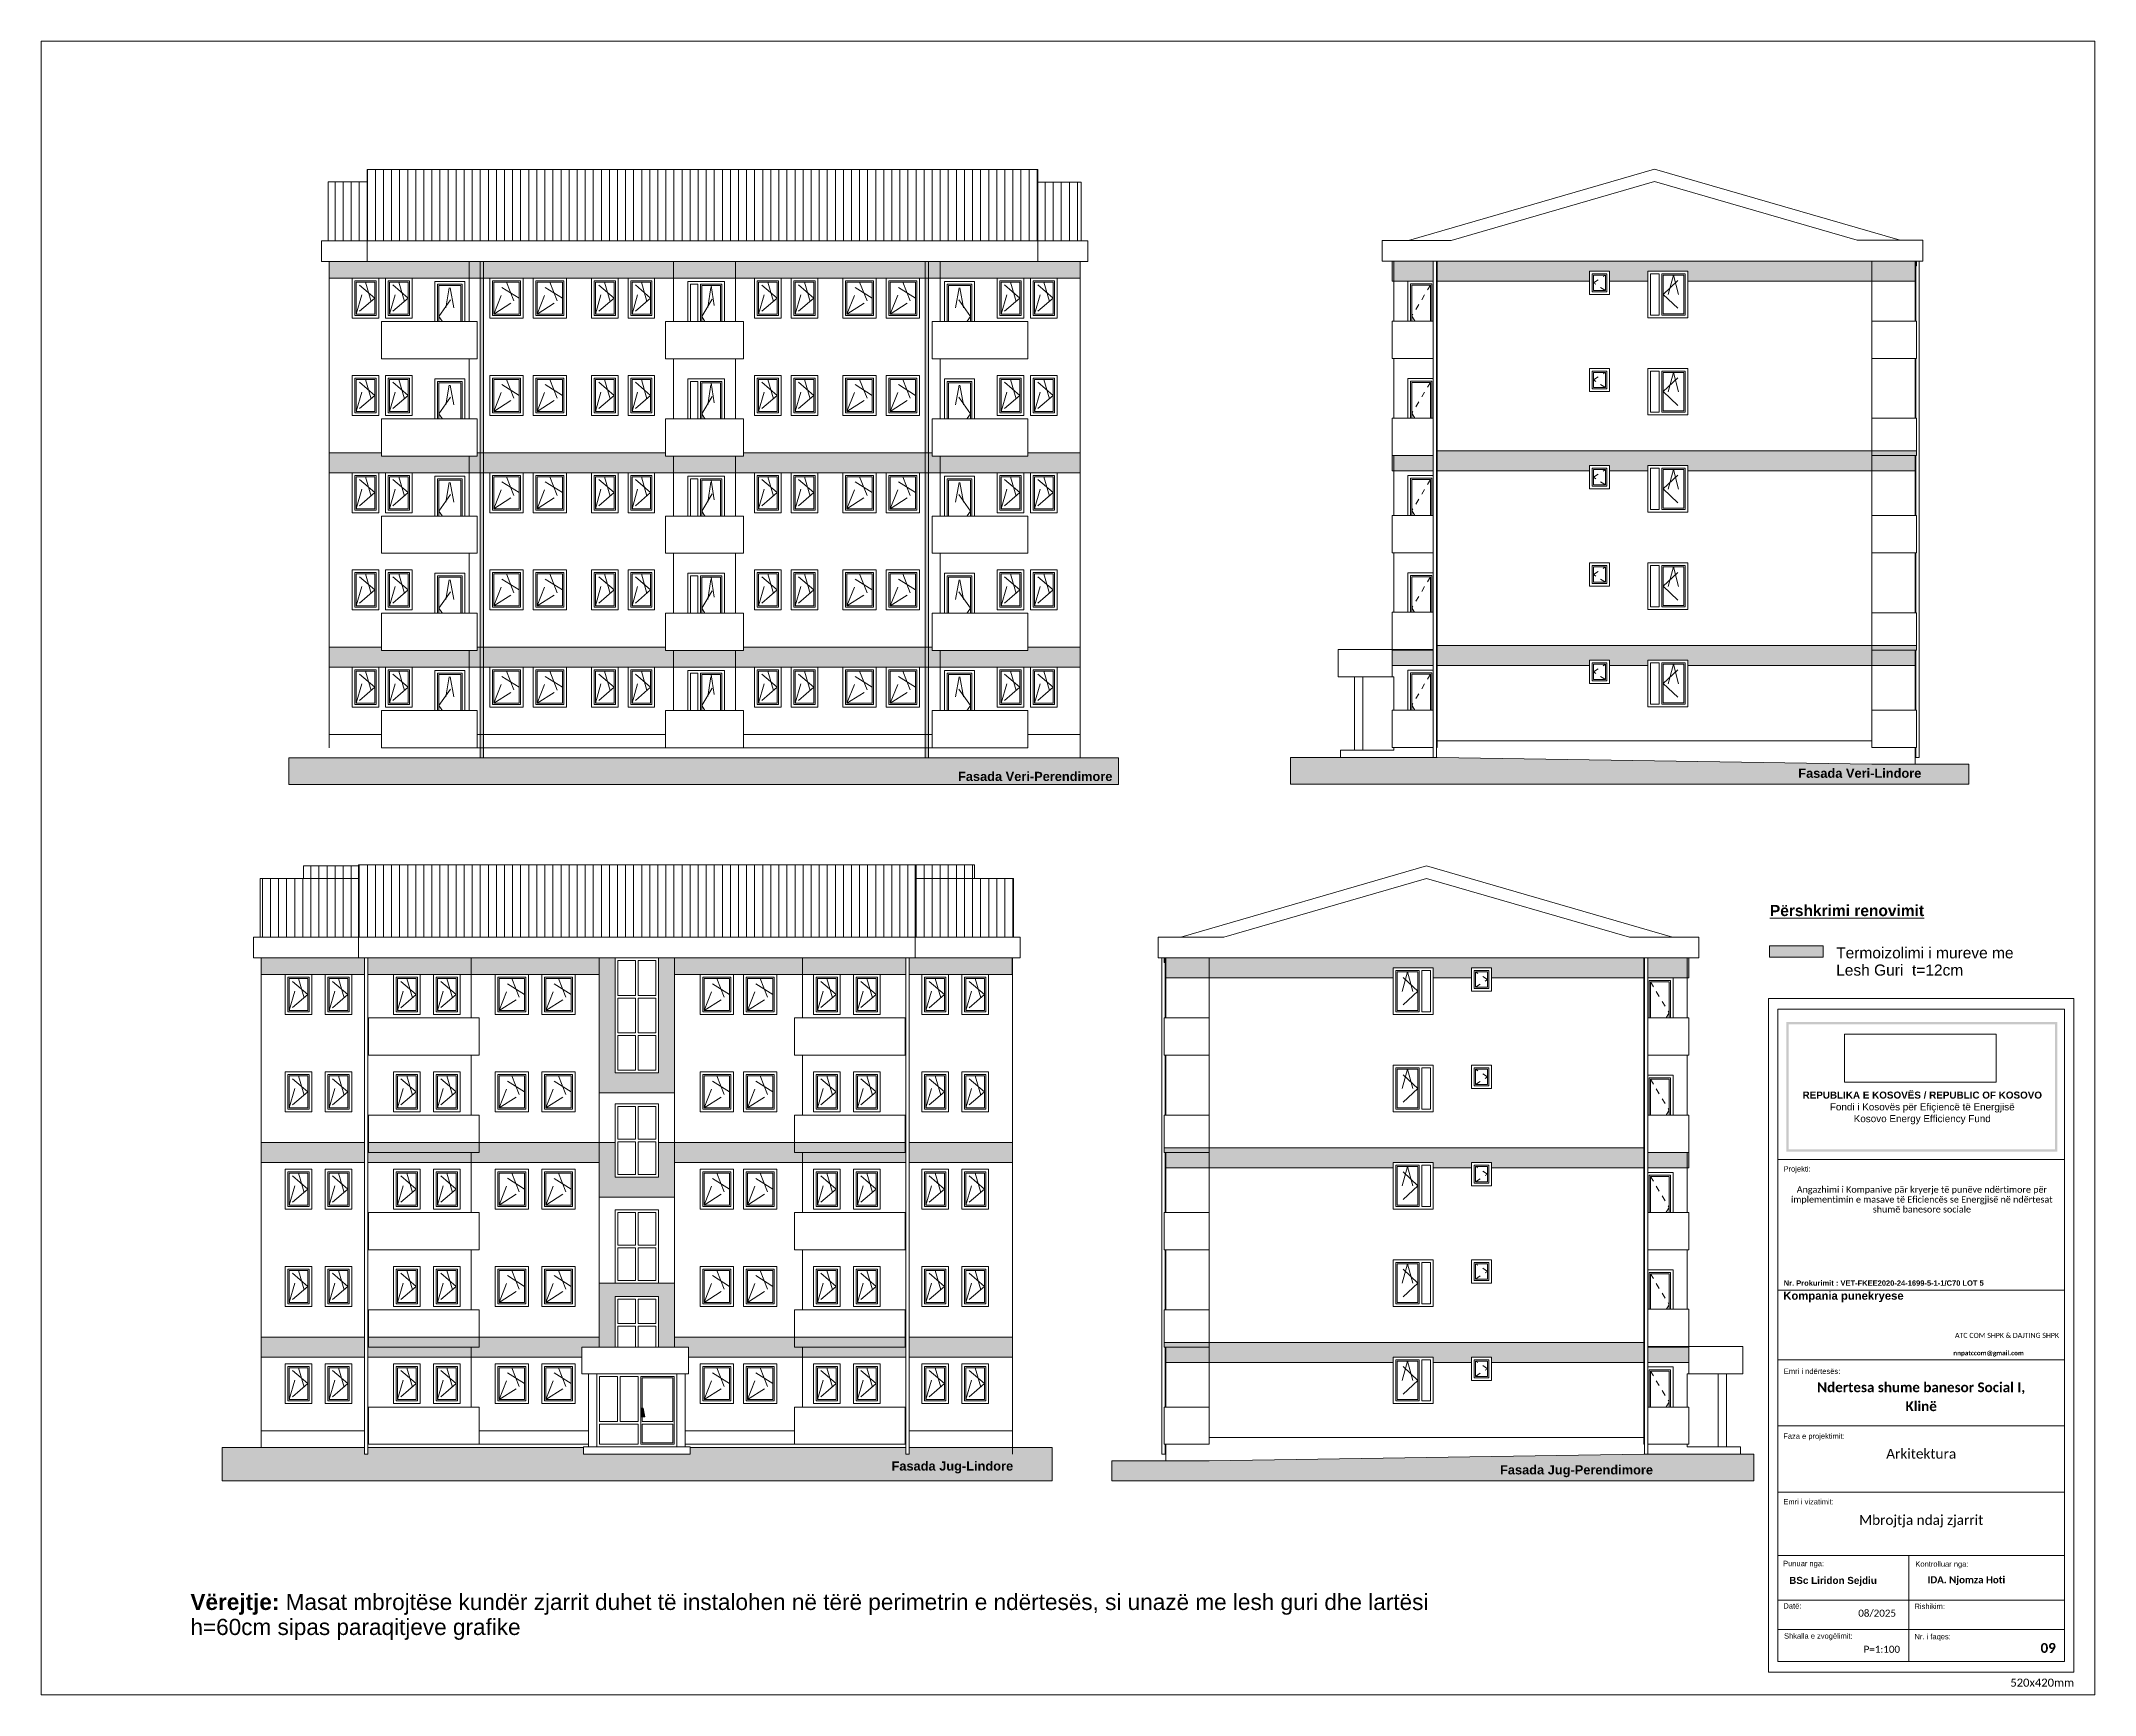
# Model space of a CAD drawing. Header units: feet. Extents: x 2573767 to 2624673, y -122443 to -81443.
import ezdxf

# ---------------------------------------------------------------- set-up
doc = ezdxf.new("R2010")
doc.units = ezdxf.units.FT
doc.header["$MEASUREMENT"] = 0
doc.header["$XCLIPFRAME"] = 0
doc.set_wipeout_variables(frame=1)
for name, pattern in [('Dashed', [282.222223, 141.111112, -141.111112]), ('thk_line_type', [1000, 500, -500]), ('Wipeout_Contour', [1000, 0, -1000])]:
    doc.linetypes.add(name, pattern=pattern)
for name, color, linetype, lineweight in [('2D Drafting - General_Pen_No__1', 7, 'Continuous', 5), ('Annotation - Text_Pen_No__1', 7, 'Continuous', 5), ('Dimensioning - General_Pen_No__41', 7, 'Continuous', 5), ('Exterior walls_Pen_No__1', 7, 'Continuous', 5), ('Exterior walls_Pen_No__20', 1, 'Continuous', 5), ('Exterior walls_Pen_No__80', 3, 'Continuous', 5), ('Lines_Pen_No__20', 1, 'Continuous', 5), ('Shell - Roof_Pen_No__1', 7, 'Continuous', 5), ('Shell - Roof_Pen_No__20', 1, 'Continuous', 5), ('Shell - Roof_Pen_No__21', 7, 'Continuous', 5), ('Structural - Bearing_Pen_No__19', 255, 'Continuous', 5), ('Structural - Bearing_Pen_No__20', 1, 'Continuous', 5), ('Text blocks_Pen_No__1', 7, 'Continuous', 5)]:
    doc.layers.add(name, color=color, linetype=linetype, lineweight=lineweight)
for name, color, linetype, lineweight, true_color in [('2D Drafting - General_Pen_No__61', 7, 'Continuous', 5, 0x6a6a6a), ('Annotation - Text_Pen_No__61', 7, 'Continuous', 5, 0x6a6a6a), ('Shell - Roof_Pen_No__61', 7, 'Continuous', 5, 0x6a6a6a), ('Shell - Roof_Pen_No__81', 7, 'Continuous', 5, 0x6a6a6a), ('Structural - Bearing_Pen_No__86', 7, 'Continuous', 5, 0x5555ff)]:
    doc.layers.add(name, color=color, linetype=linetype, lineweight=lineweight, true_color=true_color)
for name, color, linetype in [('Drawing & Figure', 7, 'Continuous'), ('Exterior walls', 7, 'Continuous'), ('Shell - Roof', 7, 'Continuous')]:
    doc.layers.add(name, color=color, linetype=linetype)
doc.styles.add('GENERATED_STYLE_1', font='arialbd.ttf')
doc.styles.add('GENERATED_STYLE_2', font='arial.ttf')
doc.styles.add('GENERATED_STYLE_3', font='calibrib.ttf')
doc.styles.add('GENERATED_STYLE_4', font='calibri.ttf')
doc.styles.add('GENERATED_STYLE_5', font='calibril.ttf')
picture_1 = doc.add_image_def('image1.png', size_in_pixel=(354, 134))
pattern_1 = [(90, (2247653.82, -76424.97), (-200, 0), [])]

msp = doc.modelspace()

# ---------------------------------------------------------------- texts
at = {"layer": 'Annotation - Text_Pen_No__1', "color": 7, "style": 'GENERATED_STYLE_3'}
msp.add_text('IDA. Njomza Hoti', height=175, dxfattribs=at).set_placement((2620522, -119675))
at = {"layer": 'Annotation - Text_Pen_No__1', "color": 7, "linetype": 'Continuous', "lineweight": 5, "attachment_point": 2}
for s, insert, char_height, style in [('\\A1;REPUBLIKA E KOSOVËS / REPUBLIC OF KOSOVO\\P{\\fArial|b0|i0|c0|p34;Fondi i Kosovës për Efiçiencë të Energjisë\\PKosovo Energy Efficiency Fund\\P}', (2620394, -107485), 175, 'GENERATED_STYLE_1'), ('\\A1;ATC COM SHPK & DAJTING SHPK ', (2622494, -113467), 125, 'GENERATED_STYLE_4'), ('\\A1;Arkitektura', (2620367, -116342), 242.5, 'GENERATED_STYLE_4'), ('\\A1;Mbrojtja ndaj zjarrit', (2620367, -117984), 242.5, 'GENERATED_STYLE_4'), ('\\A1;BSc Liridon Sejdiu', (2618182, -119516), 175, 'GENERATED_STYLE_1'), ('\\A1;08/2025', (2619275, -120328), 175, 'GENERATED_STYLE_4'), ('\\A1; 09', (2623473, -121157), 242.5, 'GENERATED_STYLE_3'), ('\\A1;P=1:100', (2619392, -121223), 175, 'GENERATED_STYLE_4')]:
    msp.add_mtext(s, dxfattribs=dict(at, insert=insert, char_height=char_height, style=style))
at = {"layer": 'Annotation - Text_Pen_No__1', "color": 7, "linetype": 'Continuous', "lineweight": 5, "insert": (2620384, -109833), "char_height": 160, "width": 6798, "attachment_point": 2, "line_spacing_factor": 0.919632, "style": 'GENERATED_STYLE_5'}
msp.add_mtext('\\A1;Angazhimi i Kompanive pär kryerje të punëve ndërtimore për implementimin e masave të Eficiencës se Energjisë në ndërtesat shumë banesore sociale', dxfattribs=at)
at = {"layer": 'Annotation - Text_Pen_No__1', "color": 7, "linetype": 'Continuous', "lineweight": 5, "insert": (2620367, -114695), "char_height": 242.5, "attachment_point": 2, "line_spacing_factor": 1.16153, "style": 'GENERATED_STYLE_3'}
msp.add_mtext('\\A1;Ndertesa shume banesor Social I, \\PKlinë', dxfattribs=at)
at = {"layer": 'Annotation - Text_Pen_No__61', "color": 251, "linetype": 'Continuous', "lineweight": 5, "true_color": 0x6a6a6a, "insert": (2623367, -122038), "char_height": 200, "attachment_point": 2, "style": 'GENERATED_STYLE_4'}
msp.add_mtext('\\A1;520x420mm', dxfattribs=at)
at = {"layer": 'Dimensioning - General_Pen_No__41', "color": 7, "linetype": 'Continuous', "lineweight": 5, "attachment_point": 7}
for s, insert, char_height, style in [('\\A1;Fasada Veri-Perendimore', (2596494, -99789), 227.13, 'GENERATED_STYLE_1'), ('\\A1;Fasada Veri-Lindore', (2617321, -99710), 227.13, 'GENERATED_STYLE_1'), ('\\A1;{\\LPërshkrimi renovimit}', (2616617, -103139), 275, 'GENERATED_STYLE_1'), ('\\A1;Projekti:', (2616956, -109509), 133.38, 'GENERATED_STYLE_2'), ('\\A1;Kompania punekryese', (2616949, -112706), 200.15, 'GENERATED_STYLE_1'), ('\\A1;Nr. Prokurimit : VET-FKEE2020-24-1699-5-1-1/C70 LOT 5', (2616959, -112303), 133.37, 'GENERATED_STYLE_1'), ('\\A1;Emri i ndërtesës:', (2616963, -114487), 133.38, 'GENERATED_STYLE_2'), ('\\A1;Faza e projektimit:', (2616949, -116134), 133.38, 'GENERATED_STYLE_2'), ('\\A1;Fasada Jug-Lindore', (2594846, -116951), 227.13, 'GENERATED_STYLE_1'), ('\\A1;Fasada Jug-Perendimore', (2609929, -117046), 227.13, 'GENERATED_STYLE_1'), ('\\A1;Emri i vizatimit:', (2616950, -117722), 133.38, 'GENERATED_STYLE_2'), ('\\A1;Punuar nga:', (2616945, -119291), 133.38, 'GENERATED_STYLE_2'), ('\\A1;Kontrolluar nga:', (2620223, -119304), 133.38, 'GENERATED_STYLE_2'), ('\\A1;Datë:', (2616953, -120305), 133.4, 'GENERATED_STYLE_2'), ('\\A1;Rishikim:', (2620201, -120314), 133.38, 'GENERATED_STYLE_2'), ('\\A1;Shkalla e zvogëlimit:', (2616968, -121088), 133.38, 'GENERATED_STYLE_2'), ('\\A1;Nr. i faqes:', (2620200, -121104), 133.38, 'GENERATED_STYLE_2')]:
    msp.add_mtext(s, dxfattribs=dict(at, insert=insert, char_height=char_height, style=style))
at = {"layer": 'Dimensioning - General_Pen_No__41', "color": 7, "linetype": 'Continuous', "lineweight": 5, "insert": (2621164, -114054), "char_height": 115, "attachment_point": 7, "line_spacing_factor": 0.922253, "style": 'GENERATED_STYLE_1'}
msp.add_mtext('\\A1;\\pt737.29,1517,2350.4,3281.9;{\\fCalibri|b1|i0|c0|p34;nnpatccom@gmail.com}', dxfattribs=at)
at = {"layer": 'Dimensioning - General_Pen_No__41', "color": 7, "linetype": 'Continuous', "lineweight": 5, "insert": (2577469, -121078), "char_height": 400, "width": 31144.72, "attachment_point": 7, "line_spacing_factor": 0.930574, "style": 'GENERATED_STYLE_1'}
msp.add_mtext('\\A1;Vërejtje: {\\fArial|b0|i0|c0|p34;Masat mbrojtëse kundër zjarrit duhet të instalohen në tërë perimetrin e ndërtesës, si unazë me lesh guri dhe lartësi h=60cm sipas paraqitjeve grafike}', dxfattribs=at)
at = {"layer": 'Text blocks_Pen_No__1', "color": 7, "linetype": 'Continuous', "lineweight": 5, "insert": (2618260, -103908), "char_height": 275, "attachment_point": 1, "line_spacing_factor": 0.933036, "style": 'GENERATED_STYLE_2'}
msp.add_mtext('\\A1;Termoizolimi i mureve me \\PLesh Guri  t=12cm', dxfattribs=at)

# ---------------------------------------------------------------- blocks, each defined once
blk = doc.blocks.new('Wall_1', base_point=(2595731, -86907))
at = {"layer": 'Exterior walls', "linetype": 'Continuous', "lineweight": 5}
blk.add_hatch(color=255, dxfattribs=at).paths.add_polyline_path([(2595681, -86907), (2595681, -99213), (2595764, -99213), (2595764, -86907)])
at = {"layer": 'Exterior walls_Pen_No__1', "color": 7, "linetype": 'Continuous', "lineweight": 5, "flags": 128}
for points in [[(2595681, -86907), (2595681, -99213)], [(2595764, -86907), (2595681, -86907)], [(2595764, -99213), (2595764, -86907)], [(2595681, -99213), (2595764, -99213)]]:
    blk.add_lwpolyline(points, dxfattribs=at)
blk = doc.blocks.new('Wall_2', base_point=(2584697, -86907))
at = {"layer": 'Exterior walls', "linetype": 'Continuous', "lineweight": 5}
blk.add_hatch(color=255, dxfattribs=at).paths.add_polyline_path([(2584647, -86907), (2584647, -99213), (2584730, -99213), (2584730, -86907)])
at = {"layer": 'Exterior walls_Pen_No__1', "color": 7, "linetype": 'Continuous', "lineweight": 5, "flags": 128}
for points in [[(2584647, -86907), (2584647, -99213)], [(2584730, -86907), (2584647, -86907)], [(2584730, -99213), (2584730, -86907)], [(2584647, -99213), (2584730, -99213)]]:
    blk.add_lwpolyline(points, dxfattribs=at)

# ---------------------------------------------------------------- hatches: boundary and pattern name
at = {"layer": '2D Drafting - General_Pen_No__61', "linetype": 'Continuous', "lineweight": 5, "true_color": 0x6a6a6a}
for points in [[(2583210, -99213), (2600472, -99213), (2600472, -99873), (2583210, -99873), (2579907, -99873), (2579907, -99213)], [(2604736, -99203), (2604736, -99864), (2621552, -99864), (2621552, -99368), (2619140, -99368), (2608370, -99203)], [(2587211, -116312), (2587211, -116477), (2589854, -116477), (2589854, -116312), (2598824, -116312), (2598824, -117138), (2581562, -117138), (2578258, -117138), (2578258, -116477), (2578258, -116312)], [(2616221, -116477), (2616221, -117138), (2600309, -117138), (2600309, -116643), (2602720, -116643), (2613490, -116477)]]:
    msp.add_hatch(color=251, dxfattribs=at).paths.add_polyline_path(points)
at = {"layer": 'Exterior walls_Pen_No__80', "linetype": 'Continuous', "lineweight": 0, "true_color": 0x007f00}
for points in [[(2580906, -86907), (2599522, -86907), (2599522, -87320), (2588975, -87320), (2587984, -87320), (2587034, -87320), (2586539, -87320), (2580906, -87320)], [(2607255, -87392), (2607255, -86897), (2620255, -86897), (2620255, -87012), (2620214, -87012), (2620214, -87392), (2614581, -87392), (2614581, -87144), (2613590, -87144), (2613590, -87392), (2612640, -87392), (2612640, -87144), (2612145, -87144), (2612145, -87392)], [(2607255, -92100), (2607255, -91604), (2620255, -91604), (2620255, -91720), (2620214, -91720), (2620214, -92100), (2614581, -92100), (2614581, -91968), (2613590, -91968), (2613590, -92100), (2612640, -92100), (2612640, -91968), (2612145, -91968), (2612145, -92100)], [(2599522, -91647), (2599522, -92143), (2588975, -92143), (2587984, -92143), (2587034, -92143), (2586539, -92143), (2580906, -92143), (2580906, -91647)], [(2599522, -96471), (2599522, -96966), (2588975, -96966), (2587984, -96966), (2587034, -96966), (2586539, -96966), (2580906, -96966), (2580906, -96471)], [(2607255, -96923), (2607255, -96428), (2620255, -96428), (2620255, -96543), (2620214, -96543), (2620214, -96923), (2614581, -96923), (2614581, -96791), (2613590, -96791), (2613590, -96923), (2612640, -96923), (2612640, -96791), (2612145, -96791), (2612145, -96923)], [(2579222, -104171), (2587995, -104171), (2587995, -107021), (2589068, -107021), (2589068, -104171), (2597838, -104171), (2597838, -104584), (2589466, -104584), (2589466, -107516), (2587600, -107516), (2587600, -104584), (2587291, -104584), (2586300, -104584), (2585350, -104584), (2584855, -104584), (2579222, -104584)], [(2614605, -104667), (2614605, -104171), (2601605, -104171), (2601605, -104287), (2601647, -104287), (2601647, -104667), (2607280, -104667), (2607280, -104419), (2608271, -104419), (2608271, -104667), (2609220, -104667), (2609220, -104419), (2609716, -104419), (2609716, -104667)], [(2597841, -108747), (2597841, -109242), (2589466, -109242), (2589466, -110103), (2587600, -110103), (2587600, -109242), (2587294, -109242), (2586303, -109242), (2585353, -109242), (2584857, -109242), (2579225, -109242), (2579225, -108747), (2587995, -108747), (2587995, -109608), (2589068, -109608), (2589068, -108747)], [(2614605, -109374), (2614605, -108879), (2601605, -108879), (2601605, -108995), (2601647, -108995), (2601647, -109374), (2607280, -109374), (2607280, -109242), (2608271, -109242), (2608271, -109374), (2609220, -109374), (2609220, -109242), (2609716, -109242), (2609716, -109374)], [(2579225, -113570), (2587600, -113570), (2587600, -112232), (2589466, -112232), (2589466, -113570), (2597841, -113570), (2597841, -114066), (2589068, -114066), (2589068, -112563), (2587995, -112563), (2587995, -114066), (2587294, -114066), (2586303, -114066), (2585353, -114066), (2584857, -114066), (2579225, -114066)], [(2614605, -114198), (2614605, -113702), (2601605, -113702), (2601605, -113818), (2601647, -113818), (2601647, -114198), (2607280, -114198), (2607280, -114066), (2608271, -114066), (2608271, -114198), (2609220, -114198), (2609220, -114066), (2609716, -114066), (2609716, -114198)]]:
    msp.add_hatch(color=96, dxfattribs=at).paths.add_polyline_path(points)
at = {"layer": 'Exterior walls_Pen_No__80', "linetype": 'Continuous', "lineweight": 0, "true_color": 0x7fff7f}
msp.add_hatch(color=91, dxfattribs=at).paths.add_polyline_path([(2617934, -104155), (2616606, -104155), (2616606, -103871), (2617934, -103871)])
at = {"layer": 'Structural - Bearing_Pen_No__19', "linetype": 'Continuous', "lineweight": 0, "true_color": 0xffffff}
msp.add_hatch(color=7, dxfattribs=at).paths.add_polyline_path([(2588632, -115552), (2588732, -115552), (2588691, -115333), (2588632, -115333)])
at = {"layer": 'Structural - Bearing_Pen_No__86', "linetype": 'Continuous', "lineweight": 5, "true_color": 0x5555ff}
for points in [[(2617027, -105757), (2618298, -105757), (2618298, -105815), (2617085, -105815), (2617085, -108841), (2617027, -108841)], [(2617637, -105815), (2617637, -105757), (2623739, -105757), (2623739, -108841), (2623681, -108841), (2623681, -105815)], [(2617027, -107790), (2617085, -107790), (2617085, -108918), (2618298, -108918), (2618298, -108976), (2617027, -108976)], [(2617637, -108976), (2617637, -108918), (2623681, -108918), (2623681, -107790), (2623739, -107790), (2623739, -108976)]]:
    msp.add_hatch(color=173, dxfattribs=at).paths.add_polyline_path(points)

# ---------------------------------------------------------------- linework, layer by layer
at = {"layer": '2D Drafting - General_Pen_No__1', "color": 7, "linetype": 'Continuous', "lineweight": 5, "flags": 128}
for points in [[(2583210, -99213), (2600472, -99213), (2600472, -99873), (2583210, -99873), (2579907, -99873), (2579907, -99213)], [(2604736, -99203), (2604736, -99864), (2621552, -99864), (2621552, -99368), (2619140, -99368), (2608370, -99203)], [(2587211, -116312), (2587211, -116477), (2589854, -116477), (2589854, -116312), (2598824, -116312), (2598824, -117138), (2581562, -117138), (2578258, -117138), (2578258, -116477), (2578258, -116312)], [(2616221, -116477), (2616221, -117138), (2600309, -117138), (2600309, -116643), (2602720, -116643), (2613490, -116477)]]:
    msp.add_lwpolyline(points, close=True, dxfattribs=at)
at = {"layer": 'Exterior walls_Pen_No__1', "color": 7, "linetype": 'Continuous', "lineweight": 5, "flags": 128}
for points in [[(2580906, -86907), (2599522, -86907), (2599522, -87320), (2588975, -87320), (2587984, -87320), (2587034, -87320), (2586539, -87320), (2580906, -87320)], [(2607255, -87392), (2607255, -86897), (2620255, -86897), (2620255, -87012), (2620214, -87012), (2620214, -87392), (2614581, -87392), (2614581, -87144), (2613590, -87144), (2613590, -87392), (2612640, -87392), (2612640, -87144), (2612145, -87144), (2612145, -87392)], [(2607255, -92100), (2607255, -91604), (2620255, -91604), (2620255, -91720), (2620214, -91720), (2620214, -92100), (2614581, -92100), (2614581, -91968), (2613590, -91968), (2613590, -92100), (2612640, -92100), (2612640, -91968), (2612145, -91968), (2612145, -92100)], [(2599522, -91647), (2599522, -92143), (2588975, -92143), (2587984, -92143), (2587034, -92143), (2586539, -92143), (2580906, -92143), (2580906, -91647)], [(2599522, -96471), (2599522, -96966), (2588975, -96966), (2587984, -96966), (2587034, -96966), (2586539, -96966), (2580906, -96966), (2580906, -96471)], [(2607255, -96923), (2607255, -96428), (2620255, -96428), (2620255, -96543), (2620214, -96543), (2620214, -96923), (2614581, -96923), (2614581, -96791), (2613590, -96791), (2613590, -96923), (2612640, -96923), (2612640, -96791), (2612145, -96791), (2612145, -96923)], [(2579222, -104171), (2587995, -104171), (2587995, -107021), (2589068, -107021), (2589068, -104171), (2597838, -104171), (2597838, -104584), (2589466, -104584), (2589466, -107516), (2587600, -107516), (2587600, -104584), (2587291, -104584), (2586300, -104584), (2585350, -104584), (2584855, -104584), (2579222, -104584)], [(2614605, -104667), (2614605, -104171), (2601605, -104171), (2601605, -104287), (2601647, -104287), (2601647, -104667), (2607280, -104667), (2607280, -104419), (2608271, -104419), (2608271, -104667), (2609220, -104667), (2609220, -104419), (2609716, -104419), (2609716, -104667)], [(2617934, -104155), (2616606, -104155), (2616606, -103871), (2617934, -103871)], [(2597841, -108747), (2597841, -109242), (2589466, -109242), (2589466, -110103), (2587600, -110103), (2587600, -109242), (2587294, -109242), (2586303, -109242), (2585353, -109242), (2584857, -109242), (2579225, -109242), (2579225, -108747), (2587995, -108747), (2587995, -109608), (2589068, -109608), (2589068, -108747)], [(2614605, -109374), (2614605, -108879), (2601605, -108879), (2601605, -108995), (2601647, -108995), (2601647, -109374), (2607280, -109374), (2607280, -109242), (2608271, -109242), (2608271, -109374), (2609220, -109374), (2609220, -109242), (2609716, -109242), (2609716, -109374)], [(2579225, -113570), (2587600, -113570), (2587600, -112232), (2589466, -112232), (2589466, -113570), (2597841, -113570), (2597841, -114066), (2589068, -114066), (2589068, -112563), (2587995, -112563), (2587995, -114066), (2587294, -114066), (2586303, -114066), (2585353, -114066), (2584857, -114066), (2579225, -114066)], [(2614605, -114198), (2614605, -113702), (2601605, -113702), (2601605, -113818), (2601647, -113818), (2601647, -114198), (2607280, -114198), (2607280, -114066), (2608271, -114066), (2608271, -114198), (2609220, -114198), (2609220, -114066), (2609716, -114066), (2609716, -114198)]]:
    msp.add_lwpolyline(points, close=True, dxfattribs=at)
at = {"layer": 'Exterior walls_Pen_No__20', "color": 1, "linetype": 'Continuous', "lineweight": 5}
for p, q in [((2588498, -104237), (2588498, -105104)), ((2588565, -104237), (2588565, -105104)), ((2588061, -105104), (2588498, -105104)), ((2588061, -105171), (2588498, -105171)), ((2588498, -105171), (2588498, -106029)), ((2588565, -105104), (2589002, -105104)), ((2588565, -105171), (2589002, -105171)), ((2588565, -105171), (2588565, -106029)), ((2588061, -106029), (2588498, -106029)), ((2588061, -106096), (2588498, -106096)), ((2588498, -106096), (2588498, -106955)), ((2588565, -106029), (2589002, -106029)), ((2588565, -106096), (2588565, -106955)), ((2588565, -106096), (2589002, -106096))]:
    msp.add_line(p, q, dxfattribs=at)
for points in [[(2581476, -88311), (2582137, -88311), (2582137, -87320), (2581476, -87320)], [(2581542, -88245), (2582071, -88245), (2582071, -87386), (2581542, -87386)], [(2581575, -88211), (2582038, -88211), (2582038, -87419), (2581575, -87419)], [(2582302, -88311), (2582963, -88311), (2582963, -87320), (2582302, -87320)], [(2582368, -88245), (2582896, -88245), (2582896, -87386), (2582368, -87386)], [(2582401, -88211), (2582863, -88211), (2582863, -87419), (2582401, -87419)], [(2584268, -89137), (2583524, -89137), (2583524, -87402), (2584268, -87402)], [(2584201, -89070), (2583590, -89070), (2583590, -87468), (2584201, -87468)], [(2584168, -89037), (2583623, -89037), (2583623, -87501), (2584168, -87501)], [(2584887, -88311), (2585713, -88311), (2585713, -87320), (2584887, -87320)], [(2584953, -88245), (2585647, -88245), (2585647, -87386), (2584953, -87386)], [(2584986, -88211), (2585614, -88211), (2585614, -87419), (2584986, -87419)], [(2585961, -88311), (2586787, -88311), (2586787, -87320), (2585961, -87320)], [(2586027, -88245), (2586720, -88245), (2586720, -87386), (2586027, -87386)], [(2586060, -88211), (2586687, -88211), (2586687, -87419), (2586060, -87419)], [(2587406, -88311), (2588067, -88311), (2588067, -87320), (2587406, -87320)], [(2587472, -88245), (2588001, -88245), (2588001, -87386), (2587472, -87386)], [(2587505, -88211), (2587968, -88211), (2587968, -87419), (2587505, -87419)], [(2588315, -88311), (2588975, -88311), (2588975, -87320), (2588315, -87320)], [(2588381, -88245), (2588909, -88245), (2588909, -87386), (2588381, -87386)], [(2588414, -88211), (2588876, -88211), (2588876, -87419), (2588414, -87419)], [(2590113, -89070), (2590642, -89070), (2590642, -87468), (2590113, -87468)], [(2590146, -89037), (2590609, -89037), (2590609, -87501), (2590146, -87501)], [(2591453, -88311), (2592114, -88311), (2592114, -87320), (2591453, -87320)], [(2591519, -88245), (2592048, -88245), (2592048, -87386), (2591519, -87386)], [(2591552, -88211), (2592015, -88211), (2592015, -87419), (2591552, -87419)], [(2592362, -88311), (2593022, -88311), (2593022, -87320), (2592362, -87320)], [(2592428, -88245), (2592956, -88245), (2592956, -87386), (2592428, -87386)], [(2592461, -88211), (2592923, -88211), (2592923, -87419), (2592461, -87419)], [(2593642, -88311), (2594468, -88311), (2594468, -87320), (2593642, -87320)], [(2593708, -88245), (2594402, -88245), (2594402, -87386), (2593708, -87386)], [(2593741, -88211), (2594369, -88211), (2594369, -87419), (2593741, -87419)], [(2594715, -88311), (2595541, -88311), (2595541, -87320), (2594715, -87320)], [(2594781, -88245), (2595475, -88245), (2595475, -87386), (2594781, -87386)], [(2594815, -88211), (2595442, -88211), (2595442, -87419), (2594815, -87419)], [(2596161, -89137), (2596904, -89137), (2596904, -87402), (2596161, -87402)], [(2596227, -89070), (2596838, -89070), (2596838, -87468), (2596227, -87468)], [(2596260, -89037), (2596805, -89037), (2596805, -87501), (2596260, -87501)], [(2597466, -88311), (2598126, -88311), (2598126, -87320), (2597466, -87320)], [(2597532, -88245), (2598060, -88245), (2598060, -87386), (2597532, -87386)], [(2597565, -88211), (2598027, -88211), (2598027, -87419), (2597565, -87419)], [(2598292, -88311), (2598952, -88311), (2598952, -87320), (2598292, -87320)], [(2598358, -88245), (2598886, -88245), (2598886, -87386), (2598358, -87386)], [(2598391, -88211), (2598853, -88211), (2598853, -87419), (2598391, -87419)], [(2614581, -88301), (2613590, -88301), (2613590, -87144), (2614581, -87144)], [(2614581, -90712), (2613590, -90712), (2613590, -89556), (2614581, -89556)], [(2581476, -90722), (2582137, -90722), (2582137, -89731), (2581476, -89731)], [(2581542, -90656), (2582071, -90656), (2582071, -89797), (2581542, -89797)], [(2581575, -90623), (2582038, -90623), (2582038, -89830), (2581575, -89830)], [(2582302, -90722), (2582963, -90722), (2582963, -89731), (2582302, -89731)], [(2582368, -90656), (2582896, -90656), (2582896, -89797), (2582368, -89797)], [(2582401, -90623), (2582863, -90623), (2582863, -89830), (2582401, -89830)], [(2584268, -91548), (2583524, -91548), (2583524, -89814), (2584268, -89814)], [(2584201, -91482), (2583590, -91482), (2583590, -89880), (2584201, -89880)], [(2584168, -91449), (2583623, -91449), (2583623, -89913), (2584168, -89913)], [(2584887, -90722), (2585713, -90722), (2585713, -89731), (2584887, -89731)], [(2584953, -90656), (2585647, -90656), (2585647, -89797), (2584953, -89797)], [(2584986, -90623), (2585614, -90623), (2585614, -89830), (2584986, -89830)], [(2585961, -90722), (2586787, -90722), (2586787, -89731), (2585961, -89731)], [(2586027, -90656), (2586720, -90656), (2586720, -89797), (2586027, -89797)], [(2586060, -90623), (2586687, -90623), (2586687, -89830), (2586060, -89830)], [(2587406, -90722), (2588067, -90722), (2588067, -89731), (2587406, -89731)], [(2587472, -90656), (2588001, -90656), (2588001, -89797), (2587472, -89797)], [(2587505, -90623), (2587968, -90623), (2587968, -89830), (2587505, -89830)], [(2588315, -90722), (2588975, -90722), (2588975, -89731), (2588315, -89731)], [(2588381, -90656), (2588909, -90656), (2588909, -89797), (2588381, -89797)], [(2588414, -90623), (2588876, -90623), (2588876, -89830), (2588414, -89830)], [(2590113, -91482), (2590642, -91482), (2590642, -89880), (2590113, -89880)], [(2590146, -91449), (2590609, -91449), (2590609, -89913), (2590146, -89913)], [(2591453, -90722), (2592114, -90722), (2592114, -89731), (2591453, -89731)], [(2591519, -90656), (2592048, -90656), (2592048, -89797), (2591519, -89797)], [(2591552, -90623), (2592015, -90623), (2592015, -89830), (2591552, -89830)], [(2592362, -90722), (2593022, -90722), (2593022, -89731), (2592362, -89731)], [(2592428, -90656), (2592956, -90656), (2592956, -89797), (2592428, -89797)], [(2592461, -90623), (2592923, -90623), (2592923, -89830), (2592461, -89830)], [(2593642, -90722), (2594468, -90722), (2594468, -89731), (2593642, -89731)], [(2593708, -90656), (2594402, -90656), (2594402, -89797), (2593708, -89797)], [(2593741, -90623), (2594369, -90623), (2594369, -89830), (2593741, -89830)], [(2594715, -90722), (2595541, -90722), (2595541, -89731), (2594715, -89731)], [(2594781, -90656), (2595475, -90656), (2595475, -89797), (2594781, -89797)], [(2594815, -90623), (2595442, -90623), (2595442, -89830), (2594815, -89830)], [(2596161, -91548), (2596904, -91548), (2596904, -89814), (2596161, -89814)], [(2596227, -91482), (2596838, -91482), (2596838, -89880), (2596227, -89880)], [(2596260, -91449), (2596805, -91449), (2596805, -89913), (2596260, -89913)], [(2597466, -90722), (2598126, -90722), (2598126, -89731), (2597466, -89731)], [(2597532, -90656), (2598060, -90656), (2598060, -89797), (2597532, -89797)], [(2597565, -90623), (2598027, -90623), (2598027, -89830), (2597565, -89830)], [(2598292, -90722), (2598952, -90722), (2598952, -89731), (2598292, -89731)], [(2598358, -90656), (2598886, -90656), (2598886, -89797), (2598358, -89797)], [(2598391, -90623), (2598853, -90623), (2598853, -89830), (2598391, -89830)], [(2614581, -93124), (2613590, -93124), (2613590, -91968), (2614581, -91968)], [(2581476, -93134), (2582137, -93134), (2582137, -92143), (2581476, -92143)], [(2581542, -93068), (2582071, -93068), (2582071, -92209), (2581542, -92209)], [(2581575, -93035), (2582038, -93035), (2582038, -92242), (2581575, -92242)], [(2582302, -93134), (2582963, -93134), (2582963, -92143), (2582302, -92143)], [(2582368, -93068), (2582896, -93068), (2582896, -92209), (2582368, -92209)], [(2582401, -93035), (2582863, -93035), (2582863, -92242), (2582401, -92242)], [(2584268, -93960), (2583524, -93960), (2583524, -92225), (2584268, -92225)], [(2584201, -93894), (2583590, -93894), (2583590, -92292), (2584201, -92292)], [(2584168, -93861), (2583623, -93861), (2583623, -92325), (2584168, -92325)], [(2584887, -93134), (2585713, -93134), (2585713, -92143), (2584887, -92143)], [(2584953, -93068), (2585647, -93068), (2585647, -92209), (2584953, -92209)], [(2584986, -93035), (2585614, -93035), (2585614, -92242), (2584986, -92242)], [(2585961, -93134), (2586787, -93134), (2586787, -92143), (2585961, -92143)], [(2586027, -93068), (2586720, -93068), (2586720, -92209), (2586027, -92209)], [(2586060, -93035), (2586687, -93035), (2586687, -92242), (2586060, -92242)], [(2587406, -93134), (2588067, -93134), (2588067, -92143), (2587406, -92143)], [(2587472, -93068), (2588001, -93068), (2588001, -92209), (2587472, -92209)], [(2587505, -93035), (2587968, -93035), (2587968, -92242), (2587505, -92242)], [(2588315, -93134), (2588975, -93134), (2588975, -92143), (2588315, -92143)], [(2588381, -93068), (2588909, -93068), (2588909, -92209), (2588381, -92209)], [(2588414, -93035), (2588876, -93035), (2588876, -92242), (2588414, -92242)], [(2590113, -93894), (2590642, -93894), (2590642, -92292), (2590113, -92292)], [(2590146, -93861), (2590609, -93861), (2590609, -92325), (2590146, -92325)], [(2591453, -93134), (2592114, -93134), (2592114, -92143), (2591453, -92143)], [(2591519, -93068), (2592048, -93068), (2592048, -92209), (2591519, -92209)], [(2591552, -93035), (2592015, -93035), (2592015, -92242), (2591552, -92242)], [(2592362, -93134), (2593022, -93134), (2593022, -92143), (2592362, -92143)], [(2592428, -93068), (2592956, -93068), (2592956, -92209), (2592428, -92209)], [(2592461, -93035), (2592923, -93035), (2592923, -92242), (2592461, -92242)], [(2593642, -93134), (2594468, -93134), (2594468, -92143), (2593642, -92143)], [(2593708, -93068), (2594402, -93068), (2594402, -92209), (2593708, -92209)], [(2593741, -93035), (2594369, -93035), (2594369, -92242), (2593741, -92242)], [(2594715, -93134), (2595541, -93134), (2595541, -92143), (2594715, -92143)], [(2594781, -93068), (2595475, -93068), (2595475, -92209), (2594781, -92209)], [(2594815, -93035), (2595442, -93035), (2595442, -92242), (2594815, -92242)], [(2596161, -93960), (2596904, -93960), (2596904, -92225), (2596161, -92225)], [(2596227, -93894), (2596838, -93894), (2596838, -92292), (2596227, -92292)], [(2596260, -93861), (2596805, -93861), (2596805, -92325), (2596260, -92325)], [(2597466, -93134), (2598126, -93134), (2598126, -92143), (2597466, -92143)], [(2597532, -93068), (2598060, -93068), (2598060, -92209), (2597532, -92209)], [(2597565, -93035), (2598027, -93035), (2598027, -92242), (2597565, -92242)], [(2598292, -93134), (2598952, -93134), (2598952, -92143), (2598292, -92143)], [(2598358, -93068), (2598886, -93068), (2598886, -92209), (2598358, -92209)], [(2598391, -93035), (2598853, -93035), (2598853, -92242), (2598391, -92242)], [(2581476, -95546), (2582137, -95546), (2582137, -94555), (2581476, -94555)], [(2581542, -95480), (2582071, -95480), (2582071, -94621), (2581542, -94621)], [(2581575, -95447), (2582038, -95447), (2582038, -94654), (2581575, -94654)], [(2582302, -95546), (2582963, -95546), (2582963, -94555), (2582302, -94555)], [(2582368, -95480), (2582896, -95480), (2582896, -94621), (2582368, -94621)], [(2582401, -95447), (2582863, -95447), (2582863, -94654), (2582401, -94654)], [(2584268, -96372), (2583524, -96372), (2583524, -94637), (2584268, -94637)], [(2584887, -95546), (2585713, -95546), (2585713, -94555), (2584887, -94555)], [(2584953, -95480), (2585647, -95480), (2585647, -94621), (2584953, -94621)], [(2584986, -95447), (2585614, -95447), (2585614, -94654), (2584986, -94654)], [(2585961, -95546), (2586787, -95546), (2586787, -94555), (2585961, -94555)], [(2586027, -95480), (2586720, -95480), (2586720, -94621), (2586027, -94621)], [(2586060, -95447), (2586687, -95447), (2586687, -94654), (2586060, -94654)], [(2587406, -95546), (2588067, -95546), (2588067, -94555), (2587406, -94555)], [(2587472, -95480), (2588001, -95480), (2588001, -94621), (2587472, -94621)], [(2587505, -95447), (2587968, -95447), (2587968, -94654), (2587505, -94654)], [(2588315, -95546), (2588975, -95546), (2588975, -94555), (2588315, -94555)], [(2588381, -95480), (2588909, -95480), (2588909, -94621), (2588381, -94621)], [(2588414, -95447), (2588876, -95447), (2588876, -94654), (2588414, -94654)], [(2591453, -95546), (2592114, -95546), (2592114, -94555), (2591453, -94555)], [(2591519, -95480), (2592048, -95480), (2592048, -94621), (2591519, -94621)], [(2591552, -95447), (2592015, -95447), (2592015, -94654), (2591552, -94654)], [(2592362, -95546), (2593022, -95546), (2593022, -94555), (2592362, -94555)], [(2592428, -95480), (2592956, -95480), (2592956, -94621), (2592428, -94621)], [(2592461, -95447), (2592923, -95447), (2592923, -94654), (2592461, -94654)], [(2593642, -95546), (2594468, -95546), (2594468, -94555), (2593642, -94555)], [(2593708, -95480), (2594402, -95480), (2594402, -94621), (2593708, -94621)], [(2593741, -95447), (2594369, -95447), (2594369, -94654), (2593741, -94654)], [(2594715, -95546), (2595541, -95546), (2595541, -94555), (2594715, -94555)], [(2594781, -95480), (2595475, -95480), (2595475, -94621), (2594781, -94621)], [(2594815, -95447), (2595442, -95447), (2595442, -94654), (2594815, -94654)], [(2596161, -96372), (2596904, -96372), (2596904, -94637), (2596161, -94637)], [(2597466, -95546), (2598126, -95546), (2598126, -94555), (2597466, -94555)], [(2597532, -95480), (2598060, -95480), (2598060, -94621), (2597532, -94621)], [(2597565, -95447), (2598027, -95447), (2598027, -94654), (2597565, -94654)], [(2598292, -95546), (2598952, -95546), (2598952, -94555), (2598292, -94555)], [(2598358, -95480), (2598886, -95480), (2598886, -94621), (2598358, -94621)], [(2598391, -95447), (2598853, -95447), (2598853, -94654), (2598391, -94654)], [(2614581, -95536), (2613590, -95536), (2613590, -94380), (2614581, -94380)], [(2584201, -96306), (2583590, -96306), (2583590, -94703), (2584201, -94703)], [(2584168, -96272), (2583623, -96272), (2583623, -94736), (2584168, -94736)], [(2590113, -96306), (2590642, -96306), (2590642, -94703), (2590113, -94703)], [(2590146, -96272), (2590609, -96272), (2590609, -94736), (2590146, -94736)], [(2596227, -96306), (2596838, -96306), (2596838, -94703), (2596227, -94703)], [(2596260, -96272), (2596805, -96272), (2596805, -94736), (2596260, -94736)], [(2581476, -97957), (2582137, -97957), (2582137, -96966), (2581476, -96966)], [(2581542, -97891), (2582071, -97891), (2582071, -97032), (2581542, -97032)], [(2581575, -97858), (2582038, -97858), (2582038, -97065), (2581575, -97065)], [(2582302, -97957), (2582963, -97957), (2582963, -96966), (2582302, -96966)], [(2582368, -97891), (2582896, -97891), (2582896, -97032), (2582368, -97032)], [(2582401, -97858), (2582863, -97858), (2582863, -97065), (2582401, -97065)], [(2584268, -98783), (2583524, -98783), (2583524, -97049), (2584268, -97049)], [(2584201, -98717), (2583590, -98717), (2583590, -97115), (2584201, -97115)], [(2584168, -98684), (2583623, -98684), (2583623, -97148), (2584168, -97148)], [(2584887, -97957), (2585713, -97957), (2585713, -96966), (2584887, -96966)], [(2584953, -97891), (2585647, -97891), (2585647, -97032), (2584953, -97032)], [(2584986, -97858), (2585614, -97858), (2585614, -97065), (2584986, -97065)], [(2585961, -97957), (2586787, -97957), (2586787, -96966), (2585961, -96966)], [(2586027, -97891), (2586720, -97891), (2586720, -97032), (2586027, -97032)], [(2586060, -97858), (2586687, -97858), (2586687, -97065), (2586060, -97065)], [(2587406, -97957), (2588067, -97957), (2588067, -96966), (2587406, -96966)], [(2587472, -97891), (2588001, -97891), (2588001, -97032), (2587472, -97032)], [(2587505, -97858), (2587968, -97858), (2587968, -97065), (2587505, -97065)], [(2588315, -97957), (2588975, -97957), (2588975, -96966), (2588315, -96966)], [(2588381, -97891), (2588909, -97891), (2588909, -97032), (2588381, -97032)], [(2588414, -97858), (2588876, -97858), (2588876, -97065), (2588414, -97065)], [(2590113, -98717), (2590642, -98717), (2590642, -97115), (2590113, -97115)], [(2590146, -98684), (2590609, -98684), (2590609, -97148), (2590146, -97148)], [(2591453, -97957), (2592114, -97957), (2592114, -96966), (2591453, -96966)], [(2591519, -97891), (2592048, -97891), (2592048, -97032), (2591519, -97032)], [(2591552, -97858), (2592015, -97858), (2592015, -97065), (2591552, -97065)], [(2592362, -97957), (2593022, -97957), (2593022, -96966), (2592362, -96966)], [(2592428, -97891), (2592956, -97891), (2592956, -97032), (2592428, -97032)], [(2592461, -97858), (2592923, -97858), (2592923, -97065), (2592461, -97065)], [(2593642, -97957), (2594468, -97957), (2594468, -96966), (2593642, -96966)], [(2593708, -97891), (2594402, -97891), (2594402, -97032), (2593708, -97032)], [(2593741, -97858), (2594369, -97858), (2594369, -97065), (2593741, -97065)], [(2594715, -97957), (2595541, -97957), (2595541, -96966), (2594715, -96966)], [(2594781, -97891), (2595475, -97891), (2595475, -97032), (2594781, -97032)], [(2594815, -97858), (2595442, -97858), (2595442, -97065), (2594815, -97065)], [(2596161, -98783), (2596904, -98783), (2596904, -97049), (2596161, -97049)], [(2596227, -98717), (2596838, -98717), (2596838, -97115), (2596227, -97115)], [(2596260, -98684), (2596805, -98684), (2596805, -97148), (2596260, -97148)], [(2597466, -97957), (2598126, -97957), (2598126, -96966), (2597466, -96966)], [(2597532, -97891), (2598060, -97891), (2598060, -97032), (2597532, -97032)], [(2597565, -97858), (2598027, -97858), (2598027, -97065), (2597565, -97065)], [(2598292, -97957), (2598952, -97957), (2598952, -96966), (2598292, -96966)], [(2598358, -97891), (2598886, -97891), (2598886, -97032), (2598358, -97032)], [(2598391, -97858), (2598853, -97858), (2598853, -97065), (2598391, -97065)], [(2614581, -97948), (2613590, -97948), (2613590, -96791), (2614581, -96791)], [(2587995, -107021), (2589068, -107021), (2589068, -104171), (2587995, -104171)], [(2579819, -105575), (2580480, -105575), (2580480, -104584), (2579819, -104584)], [(2579885, -105509), (2580414, -105509), (2580414, -104650), (2579885, -104650)], [(2579918, -105476), (2580381, -105476), (2580381, -104683), (2579918, -104683)], [(2580810, -105575), (2581471, -105575), (2581471, -104584), (2580810, -104584)], [(2580877, -105509), (2581405, -105509), (2581405, -104650), (2580877, -104650)], [(2580910, -105476), (2581372, -105476), (2581372, -104683), (2580910, -104683)], [(2582504, -105575), (2583165, -105575), (2583165, -104584), (2582504, -104584)], [(2582570, -105509), (2583098, -105509), (2583098, -104650), (2582570, -104650)], [(2582603, -105476), (2583065, -105476), (2583065, -104683), (2582603, -104683)], [(2583495, -105575), (2584156, -105575), (2584156, -104584), (2583495, -104584)], [(2583561, -105509), (2584090, -105509), (2584090, -104650), (2583561, -104650)], [(2583594, -105476), (2584057, -105476), (2584057, -104683), (2583594, -104683)], [(2585023, -105575), (2585849, -105575), (2585849, -104584), (2585023, -104584)], [(2585089, -105509), (2585783, -105509), (2585783, -104650), (2585089, -104650)], [(2585122, -105476), (2585749, -105476), (2585749, -104683), (2585122, -104683)], [(2586179, -105575), (2587005, -105575), (2587005, -104584), (2586179, -104584)], [(2586245, -105509), (2586939, -105509), (2586939, -104650), (2586245, -104650)], [(2586278, -105476), (2586906, -105476), (2586906, -104683), (2586278, -104683)], [(2590102, -105575), (2590928, -105575), (2590928, -104584), (2590102, -104584)], [(2590168, -105509), (2590862, -105509), (2590862, -104650), (2590168, -104650)], [(2590201, -105476), (2590829, -105476), (2590829, -104683), (2590201, -104683)], [(2591176, -105575), (2592002, -105575), (2592002, -104584), (2591176, -104584)], [(2591242, -105509), (2591936, -105509), (2591936, -104650), (2591242, -104650)], [(2591275, -105476), (2591903, -105476), (2591903, -104683), (2591275, -104683)], [(2592910, -105575), (2593571, -105575), (2593571, -104584), (2592910, -104584)], [(2592976, -105509), (2593505, -105509), (2593505, -104650), (2592976, -104650)], [(2593009, -105476), (2593472, -105476), (2593472, -104683), (2593009, -104683)], [(2593901, -105575), (2594562, -105575), (2594562, -104584), (2593901, -104584)], [(2593967, -105509), (2594496, -105509), (2594496, -104650), (2593967, -104650)], [(2594000, -105476), (2594463, -105476), (2594463, -104683), (2594000, -104683)], [(2595594, -105575), (2596255, -105575), (2596255, -104584), (2595594, -104584)], [(2595661, -105509), (2596189, -105509), (2596189, -104650), (2595661, -104650)], [(2595694, -105476), (2596156, -105476), (2596156, -104683), (2595694, -104683)], [(2596586, -105575), (2597246, -105575), (2597246, -104584), (2596586, -104584)], [(2596652, -105509), (2597180, -105509), (2597180, -104650), (2596652, -104650)], [(2596685, -105476), (2597147, -105476), (2597147, -104683), (2596685, -104683)], [(2607280, -105575), (2608271, -105575), (2608271, -104419), (2607280, -104419)], [(2607280, -107987), (2608271, -107987), (2608271, -106831), (2607280, -106831)], [(2579819, -107987), (2580480, -107987), (2580480, -106996), (2579819, -106996)], [(2579885, -107921), (2580414, -107921), (2580414, -107062), (2579885, -107062)], [(2579918, -107888), (2580381, -107888), (2580381, -107095), (2579918, -107095)], [(2580810, -107987), (2581471, -107987), (2581471, -106996), (2580810, -106996)], [(2580877, -107921), (2581405, -107921), (2581405, -107062), (2580877, -107062)], [(2580910, -107888), (2581372, -107888), (2581372, -107095), (2580910, -107095)], [(2582504, -107987), (2583165, -107987), (2583165, -106996), (2582504, -106996)], [(2582570, -107921), (2583098, -107921), (2583098, -107062), (2582570, -107062)], [(2582603, -107888), (2583065, -107888), (2583065, -107095), (2582603, -107095)], [(2583495, -107987), (2584156, -107987), (2584156, -106996), (2583495, -106996)], [(2583561, -107921), (2584090, -107921), (2584090, -107062), (2583561, -107062)], [(2583594, -107888), (2584057, -107888), (2584057, -107095), (2583594, -107095)], [(2585023, -107987), (2585849, -107987), (2585849, -106996), (2585023, -106996)], [(2585089, -107921), (2585783, -107921), (2585783, -107062), (2585089, -107062)], [(2585122, -107888), (2585749, -107888), (2585749, -107095), (2585122, -107095)], [(2586179, -107987), (2587005, -107987), (2587005, -106996), (2586179, -106996)], [(2586245, -107921), (2586939, -107921), (2586939, -107062), (2586245, -107062)], [(2586278, -107888), (2586906, -107888), (2586906, -107095), (2586278, -107095)], [(2590102, -107987), (2590928, -107987), (2590928, -106996), (2590102, -106996)], [(2590168, -107921), (2590862, -107921), (2590862, -107062), (2590168, -107062)], [(2590201, -107888), (2590829, -107888), (2590829, -107095), (2590201, -107095)], [(2591176, -107987), (2592002, -107987), (2592002, -106996), (2591176, -106996)], [(2591242, -107921), (2591936, -107921), (2591936, -107062), (2591242, -107062)], [(2591275, -107888), (2591903, -107888), (2591903, -107095), (2591275, -107095)], [(2592910, -107987), (2593571, -107987), (2593571, -106996), (2592910, -106996)], [(2592976, -107921), (2593505, -107921), (2593505, -107062), (2592976, -107062)], [(2593009, -107888), (2593472, -107888), (2593472, -107095), (2593009, -107095)], [(2593901, -107987), (2594562, -107987), (2594562, -106996), (2593901, -106996)], [(2593967, -107921), (2594496, -107921), (2594496, -107062), (2593967, -107062)], [(2594000, -107888), (2594463, -107888), (2594463, -107095), (2594000, -107095)], [(2595594, -107987), (2596255, -107987), (2596255, -106996), (2595594, -106996)], [(2595661, -107921), (2596189, -107921), (2596189, -107062), (2595661, -107062)], [(2595694, -107888), (2596156, -107888), (2596156, -107095), (2595694, -107095)], [(2596586, -107987), (2597246, -107987), (2597246, -106996), (2596586, -106996)], [(2596652, -107921), (2597180, -107921), (2597180, -107062), (2596652, -107062)], [(2596685, -107888), (2597147, -107888), (2597147, -107095), (2596685, -107095)], [(2587995, -109608), (2589068, -109608), (2589068, -107791), (2587995, -107791)], [(2579819, -110399), (2580480, -110399), (2580480, -109408), (2579819, -109408)], [(2580810, -110399), (2581471, -110399), (2581471, -109408), (2580810, -109408)], [(2582504, -110399), (2583165, -110399), (2583165, -109408), (2582504, -109408)], [(2583495, -110399), (2584156, -110399), (2584156, -109408), (2583495, -109408)], [(2585023, -110399), (2585849, -110399), (2585849, -109408), (2585023, -109408)], [(2586179, -110399), (2587005, -110399), (2587005, -109408), (2586179, -109408)], [(2590102, -110399), (2590928, -110399), (2590928, -109408), (2590102, -109408)], [(2591176, -110399), (2592002, -110399), (2592002, -109408), (2591176, -109408)], [(2592910, -110399), (2593571, -110399), (2593571, -109408), (2592910, -109408)], [(2593901, -110399), (2594562, -110399), (2594562, -109408), (2593901, -109408)], [(2595594, -110399), (2596255, -110399), (2596255, -109408), (2595594, -109408)], [(2596586, -110399), (2597246, -110399), (2597246, -109408), (2596586, -109408)], [(2607280, -110399), (2608271, -110399), (2608271, -109242), (2607280, -109242)], [(2579885, -110333), (2580414, -110333), (2580414, -109474), (2579885, -109474)], [(2579918, -110299), (2580381, -110299), (2580381, -109507), (2579918, -109507)], [(2580877, -110333), (2581405, -110333), (2581405, -109474), (2580877, -109474)], [(2580910, -110299), (2581372, -110299), (2581372, -109507), (2580910, -109507)], [(2582570, -110333), (2583098, -110333), (2583098, -109474), (2582570, -109474)], [(2582603, -110299), (2583065, -110299), (2583065, -109507), (2582603, -109507)], [(2583561, -110333), (2584090, -110333), (2584090, -109474), (2583561, -109474)], [(2583594, -110299), (2584057, -110299), (2584057, -109507), (2583594, -109507)], [(2585089, -110333), (2585783, -110333), (2585783, -109474), (2585089, -109474)], [(2585122, -110299), (2585749, -110299), (2585749, -109507), (2585122, -109507)], [(2586245, -110333), (2586939, -110333), (2586939, -109474), (2586245, -109474)], [(2586278, -110299), (2586906, -110299), (2586906, -109507), (2586278, -109507)], [(2590168, -110333), (2590862, -110333), (2590862, -109474), (2590168, -109474)], [(2590201, -110299), (2590829, -110299), (2590829, -109507), (2590201, -109507)], [(2591242, -110333), (2591936, -110333), (2591936, -109474), (2591242, -109474)], [(2591275, -110299), (2591903, -110299), (2591903, -109507), (2591275, -109507)], [(2592976, -110333), (2593505, -110333), (2593505, -109474), (2592976, -109474)], [(2593009, -110299), (2593472, -110299), (2593472, -109507), (2593009, -109507)], [(2593967, -110333), (2594496, -110333), (2594496, -109474), (2593967, -109474)], [(2594000, -110299), (2594463, -110299), (2594463, -109507), (2594000, -109507)], [(2595661, -110333), (2596189, -110333), (2596189, -109474), (2595661, -109474)], [(2595694, -110299), (2596156, -110299), (2596156, -109507), (2595694, -109507)], [(2596652, -110333), (2597180, -110333), (2597180, -109474), (2596652, -109474)], [(2596685, -110299), (2597147, -110299), (2597147, -109507), (2596685, -109507)], [(2587995, -112232), (2589068, -112232), (2589068, -110415), (2587995, -110415)], [(2579819, -112810), (2580480, -112810), (2580480, -111819), (2579819, -111819)], [(2579885, -112744), (2580414, -112744), (2580414, -111885), (2579885, -111885)], [(2579918, -112711), (2580381, -112711), (2580381, -111918), (2579918, -111918)], [(2580810, -112810), (2581471, -112810), (2581471, -111819), (2580810, -111819)], [(2580877, -112744), (2581405, -112744), (2581405, -111885), (2580877, -111885)], [(2580910, -112711), (2581372, -112711), (2581372, -111918), (2580910, -111918)], [(2582504, -112810), (2583165, -112810), (2583165, -111819), (2582504, -111819)], [(2582570, -112744), (2583098, -112744), (2583098, -111885), (2582570, -111885)], [(2582603, -112711), (2583065, -112711), (2583065, -111918), (2582603, -111918)], [(2583495, -112810), (2584156, -112810), (2584156, -111819), (2583495, -111819)], [(2583561, -112744), (2584090, -112744), (2584090, -111885), (2583561, -111885)], [(2583594, -112711), (2584057, -112711), (2584057, -111918), (2583594, -111918)], [(2585023, -112810), (2585849, -112810), (2585849, -111819), (2585023, -111819)], [(2585089, -112744), (2585783, -112744), (2585783, -111885), (2585089, -111885)], [(2585122, -112711), (2585749, -112711), (2585749, -111918), (2585122, -111918)], [(2586179, -112810), (2587005, -112810), (2587005, -111819), (2586179, -111819)], [(2586245, -112744), (2586939, -112744), (2586939, -111885), (2586245, -111885)], [(2586278, -112711), (2586906, -112711), (2586906, -111918), (2586278, -111918)], [(2590102, -112810), (2590928, -112810), (2590928, -111819), (2590102, -111819)], [(2590168, -112744), (2590862, -112744), (2590862, -111885), (2590168, -111885)], [(2590201, -112711), (2590829, -112711), (2590829, -111918), (2590201, -111918)], [(2591176, -112810), (2592002, -112810), (2592002, -111819), (2591176, -111819)], [(2591242, -112744), (2591936, -112744), (2591936, -111885), (2591242, -111885)], [(2591275, -112711), (2591903, -112711), (2591903, -111918), (2591275, -111918)], [(2592910, -112810), (2593571, -112810), (2593571, -111819), (2592910, -111819)], [(2592976, -112744), (2593505, -112744), (2593505, -111885), (2592976, -111885)], [(2593009, -112711), (2593472, -112711), (2593472, -111918), (2593009, -111918)], [(2593901, -112810), (2594562, -112810), (2594562, -111819), (2593901, -111819)], [(2593967, -112744), (2594496, -112744), (2594496, -111885), (2593967, -111885)], [(2594000, -112711), (2594463, -112711), (2594463, -111918), (2594000, -111918)], [(2595594, -112810), (2596255, -112810), (2596255, -111819), (2595594, -111819)], [(2595661, -112744), (2596189, -112744), (2596189, -111885), (2595661, -111885)], [(2595694, -112711), (2596156, -112711), (2596156, -111918), (2595694, -111918)], [(2596586, -112810), (2597246, -112810), (2597246, -111819), (2596586, -111819)], [(2596652, -112744), (2597180, -112744), (2597180, -111885), (2596652, -111885)], [(2596685, -112711), (2597147, -112711), (2597147, -111918), (2596685, -111918)], [(2607280, -112810), (2608271, -112810), (2608271, -111654), (2607280, -111654)], [(2587995, -113967), (2589068, -113967), (2589068, -112563), (2587995, -112563)], [(2579819, -115222), (2580480, -115222), (2580480, -114231), (2579819, -114231)], [(2579885, -115156), (2580414, -115156), (2580414, -114297), (2579885, -114297)], [(2579918, -115123), (2580381, -115123), (2580381, -114330), (2579918, -114330)], [(2580810, -115222), (2581471, -115222), (2581471, -114231), (2580810, -114231)], [(2580877, -115156), (2581405, -115156), (2581405, -114297), (2580877, -114297)], [(2580910, -115123), (2581372, -115123), (2581372, -114330), (2580910, -114330)], [(2582504, -115222), (2583165, -115222), (2583165, -114231), (2582504, -114231)], [(2582570, -115156), (2583098, -115156), (2583098, -114297), (2582570, -114297)], [(2582603, -115123), (2583065, -115123), (2583065, -114330), (2582603, -114330)], [(2583495, -115222), (2584156, -115222), (2584156, -114231), (2583495, -114231)], [(2583561, -115156), (2584090, -115156), (2584090, -114297), (2583561, -114297)], [(2583594, -115123), (2584057, -115123), (2584057, -114330), (2583594, -114330)], [(2585023, -115222), (2585849, -115222), (2585849, -114231), (2585023, -114231)], [(2585089, -115156), (2585783, -115156), (2585783, -114297), (2585089, -114297)], [(2585122, -115123), (2585749, -115123), (2585749, -114330), (2585122, -114330)], [(2586179, -115222), (2587005, -115222), (2587005, -114231), (2586179, -114231)], [(2586245, -115156), (2586939, -115156), (2586939, -114297), (2586245, -114297)], [(2586278, -115123), (2586906, -115123), (2586906, -114330), (2586278, -114330)], [(2587542, -114479), (2589524, -114479), (2589524, -116296), (2587542, -116296)], [(2590102, -115222), (2590928, -115222), (2590928, -114231), (2590102, -114231)], [(2590168, -115156), (2590862, -115156), (2590862, -114297), (2590168, -114297)], [(2590201, -115123), (2590829, -115123), (2590829, -114330), (2590201, -114330)], [(2591176, -115222), (2592002, -115222), (2592002, -114231), (2591176, -114231)], [(2591242, -115156), (2591936, -115156), (2591936, -114297), (2591242, -114297)], [(2591275, -115123), (2591903, -115123), (2591903, -114330), (2591275, -114330)], [(2592910, -115222), (2593571, -115222), (2593571, -114231), (2592910, -114231)], [(2592976, -115156), (2593505, -115156), (2593505, -114297), (2592976, -114297)], [(2593009, -115123), (2593472, -115123), (2593472, -114330), (2593009, -114330)], [(2593901, -115222), (2594562, -115222), (2594562, -114231), (2593901, -114231)], [(2593967, -115156), (2594496, -115156), (2594496, -114297), (2593967, -114297)], [(2594000, -115123), (2594463, -115123), (2594463, -114330), (2594000, -114330)], [(2595594, -115222), (2596255, -115222), (2596255, -114231), (2595594, -114231)], [(2595661, -115156), (2596189, -115156), (2596189, -114297), (2595661, -114297)], [(2595694, -115123), (2596156, -115123), (2596156, -114330), (2595694, -114330)], [(2596586, -115222), (2597246, -115222), (2597246, -114231), (2596586, -114231)], [(2596652, -115156), (2597180, -115156), (2597180, -114297), (2596652, -114297)], [(2596685, -115123), (2597147, -115123), (2597147, -114330), (2596685, -114330)], [(2607280, -115222), (2608271, -115222), (2608271, -114066), (2607280, -114066)]]:
    msp.add_lwpolyline(points, close=True, dxfattribs=at)
for points in [[(2590047, -87402), (2589799, -87402), (2589799, -89137), (2590047, -89137)], [(2590047, -87468), (2589865, -87468), (2589865, -89070), (2590047, -89070)], [(2590047, -89137), (2590708, -89137), (2590708, -87402), (2590047, -87402)], [(2590047, -87468), (2590047, -89070)], [(2613871, -88235), (2613656, -88235), (2613656, -87211), (2613871, -87211)], [(2613871, -88235), (2613871, -87211)], [(2613937, -88235), (2613937, -87211)], [(2613937, -87211), (2614515, -87211), (2614515, -88235), (2613937, -88235)], [(2613970, -87244), (2614482, -87244), (2614482, -87901)], [(2613970, -88202), (2613970, -87244)], [(2614482, -87901), (2614482, -88202), (2613970, -88202)], [(2590047, -89814), (2589799, -89814), (2589799, -91548), (2590047, -91548)], [(2590047, -89880), (2589865, -89880), (2589865, -91482), (2590047, -91482)], [(2590047, -91548), (2590708, -91548), (2590708, -89814), (2590047, -89814)], [(2590047, -89880), (2590047, -91482)], [(2613871, -90646), (2613656, -90646), (2613656, -89622), (2613871, -89622)], [(2613871, -90646), (2613871, -89622)], [(2613937, -90646), (2613937, -89622)], [(2613937, -89622), (2614515, -89622), (2614515, -90646), (2613937, -90646)], [(2613970, -89655), (2614482, -89655), (2614482, -90312)], [(2613970, -90613), (2613970, -89655)], [(2614482, -90312), (2614482, -90613), (2613970, -90613)], [(2613871, -93058), (2613656, -93058), (2613656, -92034), (2613871, -92034)], [(2613871, -93058), (2613871, -92034)], [(2613937, -93058), (2613937, -92034)], [(2613937, -92034), (2614515, -92034), (2614515, -93058), (2613937, -93058)], [(2613970, -92067), (2614482, -92067), (2614482, -92724)], [(2613970, -93025), (2613970, -92067)], [(2590047, -92225), (2589799, -92225), (2589799, -93960), (2590047, -93960)], [(2590047, -92292), (2589865, -92292), (2589865, -93894), (2590047, -93894)], [(2590047, -93960), (2590708, -93960), (2590708, -92225), (2590047, -92225)], [(2590047, -92292), (2590047, -93894)], [(2614482, -92724), (2614482, -93025), (2613970, -93025)], [(2590047, -94637), (2589799, -94637), (2589799, -96372), (2590047, -96372)], [(2590047, -96372), (2590708, -96372), (2590708, -94637), (2590047, -94637)], [(2613871, -95470), (2613656, -95470), (2613656, -94446), (2613871, -94446)], [(2613871, -95470), (2613871, -94446)], [(2613937, -95470), (2613937, -94446)], [(2613937, -94446), (2614515, -94446), (2614515, -95470), (2613937, -95470)], [(2613970, -94479), (2614482, -94479), (2614482, -95136)], [(2613970, -95437), (2613970, -94479)], [(2590047, -94703), (2589865, -94703), (2589865, -96306), (2590047, -96306)], [(2590047, -94703), (2590047, -96306)], [(2614482, -95136), (2614482, -95437), (2613970, -95437)], [(2590047, -97049), (2589799, -97049), (2589799, -98783), (2590047, -98783)], [(2590047, -97115), (2589865, -97115), (2589865, -98717), (2590047, -98717)], [(2590047, -98783), (2590708, -98783), (2590708, -97049), (2590047, -97049)], [(2590047, -97115), (2590047, -98717)], [(2613871, -97881), (2613656, -97881), (2613656, -96857), (2613871, -96857)], [(2613871, -97881), (2613871, -96857)], [(2613937, -97881), (2613937, -96857)], [(2613937, -96857), (2614515, -96857), (2614515, -97881), (2613937, -97881)], [(2613970, -96890), (2614482, -96890), (2614482, -97547)], [(2613970, -97848), (2613970, -96890)], [(2614482, -97547), (2614482, -97848), (2613970, -97848)], [(2588498, -104237), (2588061, -104237), (2588061, -105104)], [(2589002, -105104), (2589002, -104237), (2588565, -104237)], [(2607924, -104485), (2607346, -104485), (2607346, -105509), (2607924, -105509)], [(2607891, -104518), (2607379, -104518), (2607379, -105175)], [(2607891, -105476), (2607891, -104518)], [(2607924, -105509), (2607924, -104485)], [(2607990, -105509), (2608205, -105509), (2608205, -104485), (2607990, -104485)], [(2607990, -105509), (2607990, -104485)], [(2588061, -105171), (2588061, -106029)], [(2589002, -106029), (2589002, -105171)], [(2607379, -105175), (2607379, -105476), (2607891, -105476)], [(2588061, -106096), (2588061, -106955), (2588498, -106955)], [(2588565, -106955), (2589002, -106955), (2589002, -106096)], [(2607924, -106897), (2607346, -106897), (2607346, -107921), (2607924, -107921)], [(2607924, -107921), (2607924, -106897)], [(2607990, -107921), (2608205, -107921), (2608205, -106897), (2607990, -106897)], [(2607990, -107921), (2607990, -106897)], [(2607891, -106930), (2607379, -106930), (2607379, -107587)], [(2607891, -107888), (2607891, -106930)], [(2588061, -108666), (2588498, -108666), (2588498, -107857)], [(2588498, -107857), (2588061, -107857), (2588061, -108666)], [(2589002, -108666), (2589002, -107857), (2588565, -107857)], [(2589002, -108666), (2588565, -108666), (2588565, -107857)], [(2607379, -107587), (2607379, -107888), (2607891, -107888)], [(2588061, -108732), (2588498, -108732), (2588498, -109542)], [(2588061, -108732), (2588061, -109542), (2588498, -109542)], [(2589002, -108732), (2588565, -108732), (2588565, -109542)], [(2588565, -109542), (2589002, -109542), (2589002, -108732)], [(2607924, -109308), (2607346, -109308), (2607346, -110333), (2607924, -110333)], [(2607891, -109341), (2607379, -109341), (2607379, -109998)], [(2607891, -110299), (2607891, -109341)], [(2607924, -110333), (2607924, -109308)], [(2607990, -110333), (2608205, -110333), (2608205, -109308), (2607990, -109308)], [(2607990, -110333), (2607990, -109308)], [(2607379, -109998), (2607379, -110299), (2607891, -110299)], [(2588061, -111291), (2588498, -111291), (2588498, -110481)], [(2588498, -110481), (2588061, -110481), (2588061, -111291)], [(2589002, -111291), (2589002, -110481), (2588565, -110481)], [(2589002, -111291), (2588565, -111291), (2588565, -110481)], [(2588061, -111357), (2588498, -111357), (2588498, -112166)], [(2588061, -111357), (2588061, -112166), (2588498, -112166)], [(2589002, -111357), (2588565, -111357), (2588565, -112166)], [(2588565, -112166), (2589002, -112166), (2589002, -111357)], [(2607924, -111720), (2607346, -111720), (2607346, -112744), (2607924, -112744)], [(2607891, -111753), (2607379, -111753), (2607379, -112410)], [(2607891, -112711), (2607891, -111753)], [(2607924, -112744), (2607924, -111720)], [(2607990, -112744), (2608205, -112744), (2608205, -111720), (2607990, -111720)], [(2607990, -112744), (2607990, -111720)], [(2607379, -112410), (2607379, -112711), (2607891, -112711)], [(2588061, -113232), (2588498, -113232), (2588498, -112629)], [(2588498, -112629), (2588061, -112629), (2588061, -113232)], [(2589002, -113232), (2588565, -113232), (2588565, -112629)], [(2589002, -113232), (2589002, -112629), (2588565, -112629)], [(2588061, -113298), (2588498, -113298), (2588498, -113901)], [(2588061, -113298), (2588061, -113901), (2588498, -113901)], [(2589002, -113298), (2588565, -113298), (2588565, -113901)], [(2588565, -113901), (2589002, -113901), (2589002, -113298)], [(2607924, -114132), (2607346, -114132), (2607346, -115156), (2607924, -115156)], [(2607891, -114165), (2607379, -114165), (2607379, -114822)], [(2607891, -115123), (2607891, -114165)], [(2607924, -115156), (2607924, -114132)], [(2607990, -115156), (2608205, -115156), (2608205, -114132), (2607990, -114132)], [(2607990, -115156), (2607990, -114132)], [(2587608, -115668), (2587608, -114545), (2588054, -114545)], [(2588054, -114545), (2588054, -115668)], [(2588120, -114545), (2588120, -115668)], [(2588120, -114545), (2588566, -114545)], [(2588566, -114545), (2588566, -115668)], [(2588632, -114545), (2588632, -116230)], [(2588632, -114545), (2589458, -114545), (2589458, -116230), (2588632, -116230)], [(2588665, -114578), (2589425, -114578), (2589425, -115668)], [(2588665, -114578), (2588665, -115668)], [(2607379, -114822), (2607379, -115123), (2607891, -115123)], [(2587608, -115668), (2588054, -115668)], [(2587608, -115734), (2588566, -115734)], [(2588566, -116230), (2587608, -116230), (2587608, -115734)], [(2588120, -115668), (2588566, -115668)], [(2588566, -115734), (2588566, -116230)], [(2588665, -115668), (2589425, -115668)], [(2588665, -115734), (2589425, -115734)], [(2588665, -115734), (2588665, -116197)], [(2589425, -115734), (2589425, -116197), (2588665, -116197)]]:
    msp.add_lwpolyline(points, dxfattribs=at)
at = {"layer": 'Lines_Pen_No__20', "color": 1, "linetype": 'thk_line_type', "lineweight": 5}
for p, q in [((2581575, -88211), (2581806, -87419)), ((2582038, -87815), (2581575, -87419)), ((2581806, -87419), (2582038, -88211)), ((2582401, -88211), (2582632, -87419)), ((2582863, -87815), (2582401, -87419)), ((2582632, -87419), (2582863, -88211)), ((2583623, -88269), (2584168, -87501)), ((2583623, -89037), (2583896, -87501)), ((2584168, -89037), (2583896, -87501)), ((2585614, -87815), (2584986, -87419)), ((2584986, -88211), (2585300, -87419)), ((2585300, -87419), (2585614, -88211)), ((2586687, -87815), (2586060, -87419)), ((2586060, -88211), (2586374, -87419)), ((2586374, -87419), (2586687, -88211)), ((2587505, -88211), (2587736, -87419)), ((2587968, -87815), (2587505, -87419)), ((2587736, -87419), (2587968, -88211)), ((2588414, -88211), (2588645, -87419)), ((2588876, -87815), (2588414, -87419)), ((2588645, -87419), (2588876, -88211)), ((2590146, -88269), (2590609, -87501)), ((2590146, -89037), (2590377, -87501)), ((2590377, -87501), (2590609, -89037)), ((2591552, -88211), (2591783, -87419)), ((2592015, -87815), (2591552, -87419)), ((2591783, -87419), (2592015, -88211)), ((2592461, -88211), (2592692, -87419)), ((2592923, -87815), (2592461, -87419)), ((2592692, -87419), (2592923, -88211)), ((2594369, -87815), (2593741, -87419)), ((2593741, -88211), (2594055, -87419)), ((2594055, -87419), (2594369, -88211)), ((2595442, -87815), (2594815, -87419)), ((2594815, -88211), (2595128, -87419)), ((2595128, -87419), (2595442, -88211)), ((2596805, -88269), (2596260, -87501)), ((2596260, -89037), (2596532, -87501)), ((2596805, -89037), (2596532, -87501)), ((2597565, -88211), (2597796, -87419)), ((2598027, -87815), (2597565, -87419)), ((2597796, -87419), (2598027, -88211)), ((2598391, -88211), (2598622, -87419)), ((2598853, -87815), (2598391, -87419)), ((2598622, -87419), (2598853, -88211)), ((2613970, -87723), (2614482, -87244)), ((2614226, -87244), (2613970, -88202)), ((2614226, -87244), (2614482, -88202)), ((2582038, -87815), (2581575, -88211)), ((2582863, -87815), (2582401, -88211)), ((2584986, -88211), (2585614, -87815)), ((2586060, -88211), (2586687, -87815)), ((2587968, -87815), (2587505, -88211)), ((2588876, -87815), (2588414, -88211)), ((2592015, -87815), (2591552, -88211)), ((2592923, -87815), (2592461, -88211)), ((2593741, -88211), (2594369, -87815)), ((2594815, -88211), (2595442, -87815)), ((2598027, -87815), (2597565, -88211)), ((2598853, -87815), (2598391, -88211)), ((2613970, -87723), (2614482, -88202)), ((2583623, -88269), (2584168, -89037)), ((2590146, -88269), (2590609, -89037)), ((2596805, -88269), (2596260, -89037)), ((2581575, -90623), (2581806, -89830)), ((2582038, -90227), (2581575, -89830)), ((2581806, -89830), (2582038, -90623)), ((2582401, -90623), (2582632, -89830)), ((2582863, -90227), (2582401, -89830)), ((2582632, -89830), (2582863, -90623)), ((2583623, -90681), (2584168, -89913)), ((2583623, -91449), (2583896, -89913)), ((2584168, -91449), (2583896, -89913)), ((2585614, -90227), (2584986, -89830)), ((2584986, -90623), (2585300, -89830)), ((2585300, -89830), (2585614, -90623)), ((2586687, -90227), (2586060, -89830)), ((2586060, -90623), (2586374, -89830)), ((2586374, -89830), (2586687, -90623)), ((2587505, -90623), (2587736, -89830)), ((2587968, -90227), (2587505, -89830)), ((2587736, -89830), (2587968, -90623)), ((2588414, -90623), (2588645, -89830)), ((2588876, -90227), (2588414, -89830)), ((2588645, -89830), (2588876, -90623)), ((2590146, -90681), (2590609, -89913)), ((2590146, -91449), (2590377, -89913)), ((2590377, -89913), (2590609, -91449)), ((2591552, -90623), (2591783, -89830)), ((2592015, -90227), (2591552, -89830)), ((2591783, -89830), (2592015, -90623)), ((2592461, -90623), (2592692, -89830)), ((2592923, -90227), (2592461, -89830)), ((2592692, -89830), (2592923, -90623)), ((2594369, -90227), (2593741, -89830)), ((2593741, -90623), (2594055, -89830)), ((2594055, -89830), (2594369, -90623)), ((2595442, -90227), (2594815, -89830)), ((2594815, -90623), (2595128, -89830)), ((2595128, -89830), (2595442, -90623)), ((2596805, -90681), (2596260, -89913)), ((2596260, -91449), (2596532, -89913)), ((2596805, -91449), (2596532, -89913)), ((2597565, -90623), (2597796, -89830)), ((2598027, -90227), (2597565, -89830)), ((2597796, -89830), (2598027, -90623)), ((2598391, -90623), (2598622, -89830)), ((2598853, -90227), (2598391, -89830)), ((2598622, -89830), (2598853, -90623)), ((2613970, -90134), (2614482, -89655)), ((2614226, -89655), (2613970, -90613)), ((2614226, -89655), (2614482, -90613)), ((2582038, -90227), (2581575, -90623)), ((2582863, -90227), (2582401, -90623)), ((2584986, -90623), (2585614, -90227)), ((2586060, -90623), (2586687, -90227)), ((2587968, -90227), (2587505, -90623)), ((2588876, -90227), (2588414, -90623)), ((2592015, -90227), (2591552, -90623)), ((2592923, -90227), (2592461, -90623)), ((2593741, -90623), (2594369, -90227)), ((2594815, -90623), (2595442, -90227)), ((2598027, -90227), (2597565, -90623)), ((2598853, -90227), (2598391, -90623)), ((2613970, -90134), (2614482, -90613)), ((2583623, -90681), (2584168, -91449)), ((2590146, -90681), (2590609, -91449)), ((2596805, -90681), (2596260, -91449)), ((2613970, -92546), (2614482, -92067)), ((2614226, -92067), (2613970, -93025)), ((2614226, -92067), (2614482, -93025)), ((2581575, -93035), (2581806, -92242)), ((2582038, -92638), (2581575, -92242)), ((2582038, -92638), (2581575, -93035)), ((2581806, -92242), (2582038, -93035)), ((2582401, -93035), (2582632, -92242)), ((2582863, -92638), (2582401, -92242)), ((2582863, -92638), (2582401, -93035)), ((2582632, -92242), (2582863, -93035)), ((2583623, -93093), (2584168, -92325)), ((2583623, -93861), (2583896, -92325)), ((2584168, -93861), (2583896, -92325)), ((2585614, -92638), (2584986, -92242)), ((2584986, -93035), (2585300, -92242)), ((2584986, -93035), (2585614, -92638)), ((2585300, -92242), (2585614, -93035)), ((2586687, -92638), (2586060, -92242)), ((2586060, -93035), (2586374, -92242)), ((2586060, -93035), (2586687, -92638)), ((2586374, -92242), (2586687, -93035)), ((2587505, -93035), (2587736, -92242)), ((2587968, -92638), (2587505, -92242)), ((2587968, -92638), (2587505, -93035)), ((2587736, -92242), (2587968, -93035)), ((2588414, -93035), (2588645, -92242)), ((2588876, -92638), (2588414, -92242)), ((2588876, -92638), (2588414, -93035)), ((2588645, -92242), (2588876, -93035)), ((2590146, -93093), (2590609, -92325)), ((2590146, -93861), (2590377, -92325)), ((2590377, -92325), (2590609, -93861)), ((2591552, -93035), (2591783, -92242)), ((2592015, -92638), (2591552, -92242)), ((2592015, -92638), (2591552, -93035)), ((2591783, -92242), (2592015, -93035)), ((2592461, -93035), (2592692, -92242)), ((2592923, -92638), (2592461, -92242)), ((2592923, -92638), (2592461, -93035)), ((2592692, -92242), (2592923, -93035)), ((2594369, -92638), (2593741, -92242)), ((2593741, -93035), (2594055, -92242)), ((2593741, -93035), (2594369, -92638)), ((2594055, -92242), (2594369, -93035)), ((2595442, -92638), (2594815, -92242)), ((2594815, -93035), (2595128, -92242)), ((2594815, -93035), (2595442, -92638)), ((2595128, -92242), (2595442, -93035)), ((2596805, -93093), (2596260, -92325)), ((2596260, -93861), (2596532, -92325)), ((2596805, -93861), (2596532, -92325)), ((2597565, -93035), (2597796, -92242)), ((2598027, -92638), (2597565, -92242)), ((2598027, -92638), (2597565, -93035)), ((2597796, -92242), (2598027, -93035)), ((2598391, -93035), (2598622, -92242)), ((2598853, -92638), (2598391, -92242)), ((2598853, -92638), (2598391, -93035)), ((2598622, -92242), (2598853, -93035)), ((2613970, -92546), (2614482, -93025)), ((2583623, -93093), (2584168, -93861)), ((2590146, -93093), (2590609, -93861)), ((2596805, -93093), (2596260, -93861)), ((2581575, -95447), (2581806, -94654)), ((2582038, -95050), (2581575, -94654)), ((2581806, -94654), (2582038, -95447)), ((2582401, -95447), (2582632, -94654)), ((2582863, -95050), (2582401, -94654)), ((2582632, -94654), (2582863, -95447)), ((2585614, -95050), (2584986, -94654)), ((2584986, -95447), (2585300, -94654)), ((2585300, -94654), (2585614, -95447)), ((2586687, -95050), (2586060, -94654)), ((2586060, -95447), (2586374, -94654)), ((2586374, -94654), (2586687, -95447)), ((2587505, -95447), (2587736, -94654)), ((2587968, -95050), (2587505, -94654)), ((2587736, -94654), (2587968, -95447)), ((2588414, -95447), (2588645, -94654)), ((2588876, -95050), (2588414, -94654)), ((2588645, -94654), (2588876, -95447)), ((2591552, -95447), (2591783, -94654)), ((2592015, -95050), (2591552, -94654)), ((2591783, -94654), (2592015, -95447)), ((2592461, -95447), (2592692, -94654)), ((2592923, -95050), (2592461, -94654)), ((2592692, -94654), (2592923, -95447)), ((2594369, -95050), (2593741, -94654)), ((2593741, -95447), (2594055, -94654)), ((2594055, -94654), (2594369, -95447)), ((2595442, -95050), (2594815, -94654)), ((2594815, -95447), (2595128, -94654)), ((2595128, -94654), (2595442, -95447)), ((2597565, -95447), (2597796, -94654)), ((2598027, -95050), (2597565, -94654)), ((2597796, -94654), (2598027, -95447)), ((2598391, -95447), (2598622, -94654)), ((2598853, -95050), (2598391, -94654)), ((2598622, -94654), (2598853, -95447)), ((2613970, -94958), (2614482, -94479)), ((2614226, -94479), (2613970, -95437)), ((2614226, -94479), (2614482, -95437)), ((2582038, -95050), (2581575, -95447)), ((2582863, -95050), (2582401, -95447)), ((2583623, -95504), (2584168, -94736)), ((2583623, -96272), (2583896, -94736)), ((2584168, -96272), (2583896, -94736)), ((2584986, -95447), (2585614, -95050)), ((2586060, -95447), (2586687, -95050)), ((2587968, -95050), (2587505, -95447)), ((2588876, -95050), (2588414, -95447)), ((2590146, -95504), (2590609, -94736)), ((2590146, -96272), (2590377, -94736)), ((2590377, -94736), (2590609, -96272)), ((2592015, -95050), (2591552, -95447)), ((2592923, -95050), (2592461, -95447)), ((2593741, -95447), (2594369, -95050)), ((2594815, -95447), (2595442, -95050)), ((2596805, -95504), (2596260, -94736)), ((2596260, -96272), (2596532, -94736)), ((2596805, -96272), (2596532, -94736)), ((2598027, -95050), (2597565, -95447)), ((2598853, -95050), (2598391, -95447)), ((2613970, -94958), (2614482, -95437)), ((2583623, -95504), (2584168, -96272)), ((2590146, -95504), (2590609, -96272)), ((2596805, -95504), (2596260, -96272)), ((2581575, -97858), (2581806, -97065)), ((2582038, -97462), (2581575, -97065)), ((2581806, -97065), (2582038, -97858)), ((2582401, -97858), (2582632, -97065)), ((2582863, -97462), (2582401, -97065)), ((2582632, -97065), (2582863, -97858)), ((2583623, -97916), (2584168, -97148)), ((2583623, -98684), (2583896, -97148)), ((2584168, -98684), (2583896, -97148)), ((2585614, -97462), (2584986, -97065)), ((2584986, -97858), (2585300, -97065)), ((2585300, -97065), (2585614, -97858)), ((2586687, -97462), (2586060, -97065)), ((2586060, -97858), (2586374, -97065)), ((2586374, -97065), (2586687, -97858)), ((2587505, -97858), (2587736, -97065)), ((2587968, -97462), (2587505, -97065)), ((2587736, -97065), (2587968, -97858)), ((2588414, -97858), (2588645, -97065)), ((2588876, -97462), (2588414, -97065)), ((2588645, -97065), (2588876, -97858)), ((2590146, -97916), (2590609, -97148)), ((2590146, -98684), (2590377, -97148)), ((2590377, -97148), (2590609, -98684)), ((2591552, -97858), (2591783, -97065)), ((2592015, -97462), (2591552, -97065)), ((2591783, -97065), (2592015, -97858)), ((2592461, -97858), (2592692, -97065)), ((2592923, -97462), (2592461, -97065)), ((2592692, -97065), (2592923, -97858)), ((2594369, -97462), (2593741, -97065)), ((2593741, -97858), (2594055, -97065)), ((2594055, -97065), (2594369, -97858)), ((2595442, -97462), (2594815, -97065)), ((2594815, -97858), (2595128, -97065)), ((2595128, -97065), (2595442, -97858)), ((2596805, -97916), (2596260, -97148)), ((2596260, -98684), (2596532, -97148)), ((2596805, -98684), (2596532, -97148)), ((2597565, -97858), (2597796, -97065)), ((2598027, -97462), (2597565, -97065)), ((2597796, -97065), (2598027, -97858)), ((2598391, -97858), (2598622, -97065)), ((2598853, -97462), (2598391, -97065)), ((2598622, -97065), (2598853, -97858)), ((2613970, -97369), (2614482, -96890)), ((2614226, -96890), (2613970, -97848)), ((2614226, -96890), (2614482, -97848)), ((2582038, -97462), (2581575, -97858)), ((2582863, -97462), (2582401, -97858)), ((2584986, -97858), (2585614, -97462)), ((2586060, -97858), (2586687, -97462)), ((2587968, -97462), (2587505, -97858)), ((2588876, -97462), (2588414, -97858)), ((2592015, -97462), (2591552, -97858)), ((2592923, -97462), (2592461, -97858)), ((2593741, -97858), (2594369, -97462)), ((2594815, -97858), (2595442, -97462)), ((2598027, -97462), (2597565, -97858)), ((2598853, -97462), (2598391, -97858)), ((2613970, -97369), (2614482, -97848)), ((2583623, -97916), (2584168, -98684)), ((2590146, -97916), (2590609, -98684)), ((2596805, -97916), (2596260, -98684)), ((2579918, -105476), (2580150, -104683)), ((2580381, -105080), (2579918, -104683)), ((2580150, -104683), (2580381, -105476)), ((2580910, -105476), (2581141, -104683)), ((2581372, -105080), (2580910, -104683)), ((2581141, -104683), (2581372, -105476)), ((2582603, -105476), (2582834, -104683)), ((2583065, -105080), (2582603, -104683)), ((2582834, -104683), (2583065, -105476)), ((2583594, -105476), (2583825, -104683)), ((2584057, -105080), (2583594, -104683)), ((2583825, -104683), (2584057, -105476)), ((2585749, -105080), (2585122, -104683)), ((2585122, -105476), (2585436, -104683)), ((2585436, -104683), (2585749, -105476)), ((2586906, -105080), (2586278, -104683)), ((2586278, -105476), (2586592, -104683)), ((2586592, -104683), (2586906, -105476)), ((2590829, -105080), (2590201, -104683)), ((2590201, -105476), (2590515, -104683)), ((2590515, -104683), (2590829, -105476)), ((2591903, -105080), (2591275, -104683)), ((2591275, -105476), (2591589, -104683)), ((2591589, -104683), (2591903, -105476)), ((2593009, -105476), (2593241, -104683)), ((2593472, -105080), (2593009, -104683)), ((2593241, -104683), (2593472, -105476)), ((2594000, -105476), (2594232, -104683)), ((2594463, -105080), (2594000, -104683)), ((2594232, -104683), (2594463, -105476)), ((2595694, -105476), (2595925, -104683)), ((2596156, -105080), (2595694, -104683)), ((2595925, -104683), (2596156, -105476)), ((2596685, -105476), (2596916, -104683)), ((2597147, -105080), (2596685, -104683)), ((2596916, -104683), (2597147, -105476)), ((2607891, -104997), (2607379, -104518)), ((2607635, -104518), (2607379, -105476)), ((2607635, -104518), (2607891, -105476)), ((2580381, -105080), (2579918, -105476)), ((2581372, -105080), (2580910, -105476)), ((2583065, -105080), (2582603, -105476)), ((2584057, -105080), (2583594, -105476)), ((2585122, -105476), (2585749, -105080)), ((2586278, -105476), (2586906, -105080)), ((2590201, -105476), (2590829, -105080)), ((2591275, -105476), (2591903, -105080)), ((2593472, -105080), (2593009, -105476)), ((2594463, -105080), (2594000, -105476)), ((2596156, -105080), (2595694, -105476)), ((2597147, -105080), (2596685, -105476)), ((2607891, -104997), (2607379, -105476)), ((2579918, -107888), (2580150, -107095)), ((2580381, -107491), (2579918, -107095)), ((2580150, -107095), (2580381, -107888)), ((2580910, -107888), (2581141, -107095)), ((2581372, -107491), (2580910, -107095)), ((2581141, -107095), (2581372, -107888)), ((2582603, -107888), (2582834, -107095)), ((2583065, -107491), (2582603, -107095)), ((2582834, -107095), (2583065, -107888)), ((2583594, -107888), (2583825, -107095)), ((2584057, -107491), (2583594, -107095)), ((2583825, -107095), (2584057, -107888)), ((2585749, -107491), (2585122, -107095)), ((2585122, -107888), (2585436, -107095)), ((2585436, -107095), (2585749, -107888)), ((2586906, -107491), (2586278, -107095)), ((2586278, -107888), (2586592, -107095)), ((2586592, -107095), (2586906, -107888)), ((2590829, -107491), (2590201, -107095)), ((2590201, -107888), (2590515, -107095)), ((2590515, -107095), (2590829, -107888)), ((2591903, -107491), (2591275, -107095)), ((2591275, -107888), (2591589, -107095)), ((2591589, -107095), (2591903, -107888)), ((2593009, -107888), (2593241, -107095)), ((2593472, -107491), (2593009, -107095)), ((2593241, -107095), (2593472, -107888)), ((2594000, -107888), (2594232, -107095)), ((2594463, -107491), (2594000, -107095)), ((2594232, -107095), (2594463, -107888)), ((2595694, -107888), (2595925, -107095)), ((2596156, -107491), (2595694, -107095)), ((2595925, -107095), (2596156, -107888)), ((2596685, -107888), (2596916, -107095)), ((2597147, -107491), (2596685, -107095)), ((2596916, -107095), (2597147, -107888)), ((2607891, -107409), (2607379, -106930)), ((2607635, -106930), (2607379, -107888)), ((2607891, -107409), (2607379, -107888)), ((2607635, -106930), (2607891, -107888)), ((2580381, -107491), (2579918, -107888)), ((2581372, -107491), (2580910, -107888)), ((2583065, -107491), (2582603, -107888)), ((2584057, -107491), (2583594, -107888)), ((2585122, -107888), (2585749, -107491)), ((2586278, -107888), (2586906, -107491)), ((2590201, -107888), (2590829, -107491)), ((2591275, -107888), (2591903, -107491)), ((2593472, -107491), (2593009, -107888)), ((2594463, -107491), (2594000, -107888)), ((2596156, -107491), (2595694, -107888)), ((2597147, -107491), (2596685, -107888)), ((2607891, -109820), (2607379, -109341)), ((2607635, -109341), (2607379, -110299)), ((2607635, -109341), (2607891, -110299)), ((2579918, -110299), (2580150, -109507)), ((2580381, -109903), (2579918, -109507)), ((2580381, -109903), (2579918, -110299)), ((2580150, -109507), (2580381, -110299)), ((2580910, -110299), (2581141, -109507)), ((2581372, -109903), (2580910, -109507)), ((2581372, -109903), (2580910, -110299)), ((2581141, -109507), (2581372, -110299)), ((2582603, -110299), (2582834, -109507)), ((2583065, -109903), (2582603, -109507)), ((2583065, -109903), (2582603, -110299)), ((2582834, -109507), (2583065, -110299)), ((2583594, -110299), (2583825, -109507)), ((2584057, -109903), (2583594, -109507)), ((2584057, -109903), (2583594, -110299)), ((2583825, -109507), (2584057, -110299)), ((2585749, -109903), (2585122, -109507)), ((2585122, -110299), (2585436, -109507)), ((2585122, -110299), (2585749, -109903)), ((2585436, -109507), (2585749, -110299)), ((2586906, -109903), (2586278, -109507)), ((2586278, -110299), (2586592, -109507)), ((2586278, -110299), (2586906, -109903)), ((2586592, -109507), (2586906, -110299)), ((2590829, -109903), (2590201, -109507)), ((2590201, -110299), (2590515, -109507)), ((2590201, -110299), (2590829, -109903)), ((2590515, -109507), (2590829, -110299)), ((2591903, -109903), (2591275, -109507)), ((2591275, -110299), (2591589, -109507)), ((2591275, -110299), (2591903, -109903)), ((2591589, -109507), (2591903, -110299)), ((2593009, -110299), (2593241, -109507)), ((2593472, -109903), (2593009, -109507)), ((2593472, -109903), (2593009, -110299)), ((2593241, -109507), (2593472, -110299)), ((2594000, -110299), (2594232, -109507)), ((2594463, -109903), (2594000, -109507)), ((2594463, -109903), (2594000, -110299)), ((2594232, -109507), (2594463, -110299)), ((2595694, -110299), (2595925, -109507)), ((2596156, -109903), (2595694, -109507)), ((2596156, -109903), (2595694, -110299)), ((2595925, -109507), (2596156, -110299)), ((2596685, -110299), (2596916, -109507)), ((2597147, -109903), (2596685, -109507)), ((2597147, -109903), (2596685, -110299)), ((2596916, -109507), (2597147, -110299)), ((2607891, -109820), (2607379, -110299)), ((2579918, -112711), (2580150, -111918)), ((2580381, -112315), (2579918, -111918)), ((2580150, -111918), (2580381, -112711)), ((2580910, -112711), (2581141, -111918)), ((2581372, -112315), (2580910, -111918)), ((2581141, -111918), (2581372, -112711)), ((2582603, -112711), (2582834, -111918)), ((2583065, -112315), (2582603, -111918)), ((2582834, -111918), (2583065, -112711)), ((2583594, -112711), (2583825, -111918)), ((2584057, -112315), (2583594, -111918)), ((2583825, -111918), (2584057, -112711)), ((2585749, -112315), (2585122, -111918)), ((2585122, -112711), (2585436, -111918)), ((2585436, -111918), (2585749, -112711)), ((2586906, -112315), (2586278, -111918)), ((2586278, -112711), (2586592, -111918)), ((2586592, -111918), (2586906, -112711)), ((2590829, -112315), (2590201, -111918)), ((2590201, -112711), (2590515, -111918)), ((2590515, -111918), (2590829, -112711)), ((2591903, -112315), (2591275, -111918)), ((2591275, -112711), (2591589, -111918)), ((2591589, -111918), (2591903, -112711)), ((2593009, -112711), (2593241, -111918)), ((2593472, -112315), (2593009, -111918)), ((2593241, -111918), (2593472, -112711)), ((2594000, -112711), (2594232, -111918)), ((2594463, -112315), (2594000, -111918)), ((2594232, -111918), (2594463, -112711)), ((2595694, -112711), (2595925, -111918)), ((2596156, -112315), (2595694, -111918)), ((2595925, -111918), (2596156, -112711)), ((2596685, -112711), (2596916, -111918)), ((2597147, -112315), (2596685, -111918)), ((2596916, -111918), (2597147, -112711)), ((2607891, -112232), (2607379, -111753)), ((2607635, -111753), (2607379, -112711)), ((2607635, -111753), (2607891, -112711)), ((2580381, -112315), (2579918, -112711)), ((2581372, -112315), (2580910, -112711)), ((2583065, -112315), (2582603, -112711)), ((2584057, -112315), (2583594, -112711)), ((2585122, -112711), (2585749, -112315)), ((2586278, -112711), (2586906, -112315)), ((2590201, -112711), (2590829, -112315)), ((2591275, -112711), (2591903, -112315)), ((2593472, -112315), (2593009, -112711)), ((2594463, -112315), (2594000, -112711)), ((2596156, -112315), (2595694, -112711)), ((2597147, -112315), (2596685, -112711)), ((2607891, -112232), (2607379, -112711)), ((2579918, -115123), (2580150, -114330)), ((2580381, -114726), (2579918, -114330)), ((2580150, -114330), (2580381, -115123)), ((2580910, -115123), (2581141, -114330)), ((2581372, -114726), (2580910, -114330)), ((2581141, -114330), (2581372, -115123)), ((2582603, -115123), (2582834, -114330)), ((2583065, -114726), (2582603, -114330)), ((2582834, -114330), (2583065, -115123)), ((2583594, -115123), (2583825, -114330)), ((2584057, -114726), (2583594, -114330)), ((2583825, -114330), (2584057, -115123)), ((2585749, -114726), (2585122, -114330)), ((2585122, -115123), (2585436, -114330)), ((2585436, -114330), (2585749, -115123)), ((2586906, -114726), (2586278, -114330)), ((2586278, -115123), (2586592, -114330)), ((2586592, -114330), (2586906, -115123)), ((2590829, -114726), (2590201, -114330)), ((2590201, -115123), (2590515, -114330)), ((2590515, -114330), (2590829, -115123)), ((2591903, -114726), (2591275, -114330)), ((2591275, -115123), (2591589, -114330)), ((2591589, -114330), (2591903, -115123)), ((2593009, -115123), (2593241, -114330)), ((2593472, -114726), (2593009, -114330)), ((2593241, -114330), (2593472, -115123)), ((2594000, -115123), (2594232, -114330)), ((2594463, -114726), (2594000, -114330)), ((2594232, -114330), (2594463, -115123)), ((2595694, -115123), (2595925, -114330)), ((2596156, -114726), (2595694, -114330)), ((2595925, -114330), (2596156, -115123)), ((2596685, -115123), (2596916, -114330)), ((2597147, -114726), (2596685, -114330)), ((2596916, -114330), (2597147, -115123)), ((2607891, -114644), (2607379, -114165)), ((2607635, -114165), (2607379, -115123)), ((2607635, -114165), (2607891, -115123)), ((2580381, -114726), (2579918, -115123)), ((2581372, -114726), (2580910, -115123)), ((2583065, -114726), (2582603, -115123)), ((2584057, -114726), (2583594, -115123)), ((2585122, -115123), (2585749, -114726)), ((2586278, -115123), (2586906, -114726)), ((2590201, -115123), (2590829, -114726)), ((2591275, -115123), (2591903, -114726)), ((2593472, -114726), (2593009, -115123)), ((2594463, -114726), (2594000, -115123)), ((2596156, -114726), (2595694, -115123)), ((2597147, -114726), (2596685, -115123)), ((2607891, -114644), (2607379, -115123))]:
    msp.add_line(p, q, dxfattribs=at)
at = {"layer": 'Shell - Roof_Pen_No__1', "color": 7, "linetype": 'Continuous', "lineweight": 5}
for p, q in [((2584375, -86907), (2584375, -88393)), ((2589446, -86907), (2589446, -88393)), ((2590982, -86907), (2590982, -88393)), ((2596053, -86907), (2596053, -88393)), ((2584375, -89318), (2584375, -90805)), ((2589446, -89318), (2589446, -90805)), ((2590982, -89318), (2590982, -90805)), ((2596053, -89318), (2596053, -90805)), ((2584375, -91730), (2584375, -93217)), ((2589446, -91730), (2589446, -93217)), ((2590982, -91730), (2590982, -93217)), ((2596053, -91730), (2596053, -93217)), ((2584375, -94142), (2584375, -95628)), ((2589446, -94142), (2589446, -95628)), ((2590982, -94142), (2590982, -95628)), ((2596053, -94142), (2596053, -95628)), ((2584375, -96553), (2584375, -98040)), ((2589446, -96553), (2589446, -98040)), ((2590982, -96553), (2590982, -98040)), ((2596053, -96553), (2596053, -98040)), ((2584428, -104171), (2584428, -105658)), ((2587600, -104171), (2587600, -113801)), ((2589466, -104171), (2589466, -113818)), ((2592638, -104171), (2592638, -105658)), ((2616584, -105182), (2624150, -105182)), ((2616584, -112405), (2616584, -105182)), ((2624150, -105182), (2624150, -121882)), ((2616815, -112405), (2616815, -105444)), ((2616815, -105444), (2623920, -105444)), ((2623920, -105444), (2623920, -112405)), ((2584428, -106583), (2584428, -108070)), ((2592638, -106583), (2592638, -108070)), ((2584428, -108995), (2584428, -110481)), ((2592638, -108995), (2592638, -110481)), ((2623920, -109169), (2616815, -109169)), ((2616815, -121611), (2616815, -109734)), ((2623920, -109734), (2623920, -121611)), ((2584428, -111406), (2584428, -112893)), ((2592638, -111406), (2592638, -112893)), ((2623920, -112405), (2616815, -112405)), ((2623920, -112405), (2616815, -112405)), ((2584428, -113818), (2584428, -115305)), ((2592638, -113818), (2592638, -115305)), ((2623920, -114133), (2616815, -114133)), ((2623920, -115775), (2616815, -115775)), ((2623920, -117417), (2616815, -117417)), ((2623920, -118989), (2616815, -118989)), ((2620059, -118989), (2620059, -121611)), ((2623920, -120097), (2616815, -120097)), ((2623920, -120824), (2616815, -120824)), ((2623920, -121611), (2616815, -121611)), ((2624150, -121882), (2616584, -121882))]:
    msp.add_line(p, q, dxfattribs=at)
for points in [[(2620404, -86382), (2620404, -86897), (2607008, -86897), (2607008, -86385), (2607658, -86385), (2613755, -84618), (2619843, -86382)], [(2620214, -86897), (2620214, -88383), (2620255, -88383), (2620255, -89308), (2620214, -89308), (2620214, -90795), (2620255, -90795), (2620255, -91720), (2620214, -91720), (2620214, -93207), (2620255, -93207), (2620255, -94132), (2620214, -94132), (2620214, -95618), (2620255, -95618), (2620255, -96543), (2620214, -96543), (2620214, -98030), (2620255, -98030), (2620255, -98955), (2619140, -98955), (2619140, -86897)], [(2582137, -87320), (2581476, -87320), (2581476, -88311), (2582137, -88311)], [(2582963, -87320), (2582302, -87320), (2582302, -88311), (2582963, -88311)], [(2584268, -87402), (2583524, -87402), (2583524, -88393), (2584268, -88393)], [(2585713, -87320), (2584887, -87320), (2584887, -88311), (2585713, -88311)], [(2586787, -87320), (2585961, -87320), (2585961, -88311), (2586787, -88311)], [(2588067, -87320), (2587406, -87320), (2587406, -88311), (2588067, -88311)], [(2588975, -87320), (2588315, -87320), (2588315, -88311), (2588975, -88311)], [(2590708, -87402), (2589799, -87402), (2589799, -88393), (2590708, -88393)], [(2590708, -87402), (2589799, -87402), (2589799, -88393), (2590708, -88393)], [(2592114, -87320), (2591453, -87320), (2591453, -88311), (2592114, -88311)], [(2593022, -87320), (2592362, -87320), (2592362, -88311), (2593022, -88311)], [(2594468, -87320), (2593642, -87320), (2593642, -88311), (2594468, -88311)], [(2595541, -87320), (2594715, -87320), (2594715, -88311), (2595541, -88311)], [(2596904, -87402), (2596161, -87402), (2596161, -88393), (2596904, -88393)], [(2598126, -87320), (2597466, -87320), (2597466, -88311), (2598126, -88311)], [(2598952, -87320), (2598292, -87320), (2598292, -88311), (2598952, -88311)], [(2612640, -87144), (2612145, -87144), (2612145, -87723), (2612640, -87723)], [(2614581, -87144), (2613590, -87144), (2613590, -88301), (2614581, -88301)], [(2582203, -88393), (2584573, -88393), (2584573, -89318), (2582203, -89318)], [(2591180, -88393), (2589248, -88393), (2589248, -89318), (2591180, -89318)], [(2595855, -88393), (2598226, -88393), (2598226, -89318), (2595855, -89318)], [(2612640, -89556), (2612145, -89556), (2612145, -90134), (2612640, -90134)], [(2614581, -89556), (2613590, -89556), (2613590, -90712), (2614581, -90712)], [(2582137, -89731), (2581476, -89731), (2581476, -90722), (2582137, -90722)], [(2582963, -89731), (2582302, -89731), (2582302, -90722), (2582963, -90722)], [(2584268, -89814), (2583524, -89814), (2583524, -90805), (2584268, -90805)], [(2585713, -89731), (2584887, -89731), (2584887, -90722), (2585713, -90722)], [(2586787, -89731), (2585961, -89731), (2585961, -90722), (2586787, -90722)], [(2588067, -89731), (2587406, -89731), (2587406, -90722), (2588067, -90722)], [(2588975, -89731), (2588315, -89731), (2588315, -90722), (2588975, -90722)], [(2590708, -89814), (2589799, -89814), (2589799, -90805), (2590708, -90805)], [(2590708, -89814), (2589799, -89814), (2589799, -90805), (2590708, -90805)], [(2592114, -89731), (2591453, -89731), (2591453, -90722), (2592114, -90722)], [(2593022, -89731), (2592362, -89731), (2592362, -90722), (2593022, -90722)], [(2594468, -89731), (2593642, -89731), (2593642, -90722), (2594468, -90722)], [(2595541, -89731), (2594715, -89731), (2594715, -90722), (2595541, -90722)], [(2596904, -89814), (2596161, -89814), (2596161, -90805), (2596904, -90805)], [(2598126, -89731), (2597466, -89731), (2597466, -90722), (2598126, -90722)], [(2598952, -89731), (2598292, -89731), (2598292, -90722), (2598952, -90722)], [(2582203, -90805), (2584573, -90805), (2584573, -91730), (2582203, -91730)], [(2591180, -90805), (2589248, -90805), (2589248, -91730), (2591180, -91730)], [(2595855, -90805), (2598226, -90805), (2598226, -91730), (2595855, -91730)], [(2612640, -91968), (2612145, -91968), (2612145, -92546), (2612640, -92546)], [(2614581, -91968), (2613590, -91968), (2613590, -93124), (2614581, -93124)], [(2582137, -92143), (2581476, -92143), (2581476, -93134), (2582137, -93134)], [(2582963, -92143), (2582302, -92143), (2582302, -93134), (2582963, -93134)], [(2584268, -92225), (2583524, -92225), (2583524, -93217), (2584268, -93217)], [(2585713, -92143), (2584887, -92143), (2584887, -93134), (2585713, -93134)], [(2586787, -92143), (2585961, -92143), (2585961, -93134), (2586787, -93134)], [(2588067, -92143), (2587406, -92143), (2587406, -93134), (2588067, -93134)], [(2588975, -92143), (2588315, -92143), (2588315, -93134), (2588975, -93134)], [(2590708, -92225), (2589799, -92225), (2589799, -93217), (2590708, -93217)], [(2590708, -92225), (2589799, -92225), (2589799, -93217), (2590708, -93217)], [(2592114, -92143), (2591453, -92143), (2591453, -93134), (2592114, -93134)], [(2593022, -92143), (2592362, -92143), (2592362, -93134), (2593022, -93134)], [(2594468, -92143), (2593642, -92143), (2593642, -93134), (2594468, -93134)], [(2595541, -92143), (2594715, -92143), (2594715, -93134), (2595541, -93134)], [(2596904, -92225), (2596161, -92225), (2596161, -93217), (2596904, -93217)], [(2598126, -92143), (2597466, -92143), (2597466, -93134), (2598126, -93134)], [(2598952, -92143), (2598292, -92143), (2598292, -93134), (2598952, -93134)], [(2582203, -93217), (2584573, -93217), (2584573, -94142), (2582203, -94142)], [(2591180, -93217), (2589248, -93217), (2589248, -94142), (2591180, -94142)], [(2595855, -93217), (2598226, -93217), (2598226, -94142), (2595855, -94142)], [(2582137, -94555), (2581476, -94555), (2581476, -95546), (2582137, -95546)], [(2582963, -94555), (2582302, -94555), (2582302, -95546), (2582963, -95546)], [(2584268, -94637), (2583524, -94637), (2583524, -95628), (2584268, -95628)], [(2585713, -94555), (2584887, -94555), (2584887, -95546), (2585713, -95546)], [(2586787, -94555), (2585961, -94555), (2585961, -95546), (2586787, -95546)], [(2588067, -94555), (2587406, -94555), (2587406, -95546), (2588067, -95546)], [(2588975, -94555), (2588315, -94555), (2588315, -95546), (2588975, -95546)], [(2590708, -94637), (2589799, -94637), (2589799, -95628), (2590708, -95628)], [(2592114, -94555), (2591453, -94555), (2591453, -95546), (2592114, -95546)], [(2593022, -94555), (2592362, -94555), (2592362, -95546), (2593022, -95546)], [(2594468, -94555), (2593642, -94555), (2593642, -95546), (2594468, -95546)], [(2595541, -94555), (2594715, -94555), (2594715, -95546), (2595541, -95546)], [(2596904, -94637), (2596161, -94637), (2596161, -95628), (2596904, -95628)], [(2598126, -94555), (2597466, -94555), (2597466, -95546), (2598126, -95546)], [(2598952, -94555), (2598292, -94555), (2598292, -95546), (2598952, -95546)], [(2612640, -94380), (2612145, -94380), (2612145, -94958), (2612640, -94958)], [(2614581, -94380), (2613590, -94380), (2613590, -95536), (2614581, -95536)], [(2582203, -95628), (2584573, -95628), (2584573, -96553), (2582203, -96553)], [(2591180, -95628), (2589248, -95628), (2589248, -96553), (2591180, -96553)], [(2595855, -95628), (2598226, -95628), (2598226, -96553), (2595855, -96553)], [(2582137, -96966), (2581476, -96966), (2581476, -97957), (2582137, -97957)], [(2582963, -96966), (2582302, -96966), (2582302, -97957), (2582963, -97957)], [(2584268, -97049), (2583524, -97049), (2583524, -98040), (2584268, -98040)], [(2585713, -96966), (2584887, -96966), (2584887, -97957), (2585713, -97957)], [(2586787, -96966), (2585961, -96966), (2585961, -97957), (2586787, -97957)], [(2588067, -96966), (2587406, -96966), (2587406, -97957), (2588067, -97957)], [(2588975, -96966), (2588315, -96966), (2588315, -97957), (2588975, -97957)], [(2590708, -97049), (2589799, -97049), (2589799, -98040), (2590708, -98040)], [(2590708, -97049), (2589799, -97049), (2589799, -98040), (2590708, -98040)], [(2592114, -96966), (2591453, -96966), (2591453, -97957), (2592114, -97957)], [(2593022, -96966), (2592362, -96966), (2592362, -97957), (2593022, -97957)], [(2594468, -96966), (2593642, -96966), (2593642, -97957), (2594468, -97957)], [(2595541, -96966), (2594715, -96966), (2594715, -97957), (2595541, -97957)], [(2596904, -97049), (2596161, -97049), (2596161, -98040), (2596904, -98040)], [(2598126, -96966), (2597466, -96966), (2597466, -97957), (2598126, -97957)], [(2598952, -96966), (2598292, -96966), (2598292, -97957), (2598952, -97957)], [(2606528, -97204), (2606322, -97204), (2606322, -99021), (2606528, -99021)], [(2612640, -96791), (2612145, -96791), (2612145, -97369), (2612640, -97369)], [(2614581, -96791), (2613590, -96791), (2613590, -97948), (2614581, -97948)], [(2582203, -98965), (2584573, -98965), (2584573, -98040), (2582203, -98040)], [(2591180, -98040), (2589248, -98040), (2589248, -98965), (2591180, -98965)], [(2595855, -98965), (2598226, -98965), (2598226, -98040), (2595855, -98040)], [(2601457, -103656), (2601457, -104171), (2614853, -104171), (2614853, -103659), (2614203, -103659), (2608105, -101892), (2602018, -103656)], [(2587995, -104171), (2589068, -104171), (2589068, -107021), (2587995, -107021)], [(2601647, -104171), (2601647, -105658), (2601605, -105658), (2601605, -106583), (2601647, -106583), (2601647, -108070), (2601605, -108070), (2601605, -108995), (2601647, -108995), (2601647, -110481), (2601605, -110481), (2601605, -111406), (2601647, -111406), (2601647, -112893), (2601605, -112893), (2601605, -113818), (2601647, -113818), (2601647, -115305), (2601605, -115305), (2601605, -116230), (2602720, -116230), (2602720, -104171)], [(2579819, -104584), (2580480, -104584), (2580480, -105575), (2579819, -105575)], [(2580810, -104584), (2581471, -104584), (2581471, -105575), (2580810, -105575)], [(2582504, -104584), (2583165, -104584), (2583165, -105575), (2582504, -105575)], [(2583495, -104584), (2584156, -104584), (2584156, -105575), (2583495, -105575)], [(2585023, -104584), (2585849, -104584), (2585849, -105575), (2585023, -105575)], [(2586179, -104584), (2587005, -104584), (2587005, -105575), (2586179, -105575)], [(2590102, -104584), (2590928, -104584), (2590928, -105575), (2590102, -105575)], [(2591176, -104584), (2592002, -104584), (2592002, -105575), (2591176, -105575)], [(2592910, -104584), (2593571, -104584), (2593571, -105575), (2592910, -105575)], [(2593901, -104584), (2594562, -104584), (2594562, -105575), (2593901, -105575)], [(2595594, -104584), (2596255, -104584), (2596255, -105575), (2595594, -105575)], [(2596586, -104584), (2597246, -104584), (2597246, -105575), (2596586, -105575)], [(2607280, -104419), (2608271, -104419), (2608271, -105575), (2607280, -105575)], [(2609220, -104419), (2609716, -104419), (2609716, -104997), (2609220, -104997)], [(2581884, -105658), (2584626, -105658), (2584626, -106583), (2581884, -106583)], [(2592439, -105658), (2595182, -105658), (2595182, -106583), (2592439, -106583)], [(2607280, -106831), (2608271, -106831), (2608271, -107987), (2607280, -107987)], [(2609220, -106831), (2609716, -106831), (2609716, -107409), (2609220, -107409)], [(2579819, -106996), (2580480, -106996), (2580480, -107987), (2579819, -107987)], [(2580810, -106996), (2581471, -106996), (2581471, -107987), (2580810, -107987)], [(2582504, -106996), (2583165, -106996), (2583165, -107987), (2582504, -107987)], [(2583495, -106996), (2584156, -106996), (2584156, -107987), (2583495, -107987)], [(2585023, -106996), (2585849, -106996), (2585849, -107987), (2585023, -107987)], [(2586179, -106996), (2587005, -106996), (2587005, -107987), (2586179, -107987)], [(2590102, -106996), (2590928, -106996), (2590928, -107987), (2590102, -107987)], [(2591176, -106996), (2592002, -106996), (2592002, -107987), (2591176, -107987)], [(2592910, -106996), (2593571, -106996), (2593571, -107987), (2592910, -107987)], [(2593901, -106996), (2594562, -106996), (2594562, -107987), (2593901, -107987)], [(2595594, -106996), (2596255, -106996), (2596255, -107987), (2595594, -107987)], [(2596586, -106996), (2597246, -106996), (2597246, -107987), (2596586, -107987)], [(2587995, -107791), (2589068, -107791), (2589068, -109608), (2587995, -109608)], [(2581884, -108070), (2584626, -108070), (2584626, -108995), (2581884, -108995)], [(2592439, -108070), (2595182, -108070), (2595182, -108995), (2592439, -108995)], [(2579819, -109408), (2580480, -109408), (2580480, -110399), (2579819, -110399)], [(2580810, -109408), (2581471, -109408), (2581471, -110399), (2580810, -110399)], [(2582504, -109408), (2583165, -109408), (2583165, -110399), (2582504, -110399)], [(2583495, -109408), (2584156, -109408), (2584156, -110399), (2583495, -110399)], [(2585023, -109408), (2585849, -109408), (2585849, -110399), (2585023, -110399)], [(2586179, -109408), (2587005, -109408), (2587005, -110399), (2586179, -110399)], [(2590102, -109408), (2590928, -109408), (2590928, -110399), (2590102, -110399)], [(2591176, -109408), (2592002, -109408), (2592002, -110399), (2591176, -110399)], [(2592910, -109408), (2593571, -109408), (2593571, -110399), (2592910, -110399)], [(2593901, -109408), (2594562, -109408), (2594562, -110399), (2593901, -110399)], [(2595594, -109408), (2596255, -109408), (2596255, -110399), (2595594, -110399)], [(2596586, -109408), (2597246, -109408), (2597246, -110399), (2596586, -110399)], [(2607280, -109242), (2608271, -109242), (2608271, -110399), (2607280, -110399)], [(2609220, -109242), (2609716, -109242), (2609716, -109820), (2609220, -109820)], [(2587995, -110415), (2589068, -110415), (2589068, -112232), (2587995, -112232)], [(2581884, -110481), (2584626, -110481), (2584626, -111406), (2581884, -111406)], [(2592439, -110481), (2595182, -110481), (2595182, -111406), (2592439, -111406)], [(2579819, -111819), (2580480, -111819), (2580480, -112810), (2579819, -112810)], [(2580810, -111819), (2581471, -111819), (2581471, -112810), (2580810, -112810)], [(2582504, -111819), (2583165, -111819), (2583165, -112810), (2582504, -112810)], [(2583495, -111819), (2584156, -111819), (2584156, -112810), (2583495, -112810)], [(2585023, -111819), (2585849, -111819), (2585849, -112810), (2585023, -112810)], [(2586179, -111819), (2587005, -111819), (2587005, -112810), (2586179, -112810)], [(2590102, -111819), (2590928, -111819), (2590928, -112810), (2590102, -112810)], [(2591176, -111819), (2592002, -111819), (2592002, -112810), (2591176, -112810)], [(2592910, -111819), (2593571, -111819), (2593571, -112810), (2592910, -112810)], [(2593901, -111819), (2594562, -111819), (2594562, -112810), (2593901, -112810)], [(2595594, -111819), (2596255, -111819), (2596255, -112810), (2595594, -112810)], [(2596586, -111819), (2597246, -111819), (2597246, -112810), (2596586, -112810)], [(2607280, -111654), (2608271, -111654), (2608271, -112810), (2607280, -112810)], [(2609220, -111654), (2609716, -111654), (2609716, -112232), (2609220, -112232)], [(2581884, -112893), (2584626, -112893), (2584626, -113818), (2581884, -113818)], [(2592439, -112893), (2595181, -112893), (2595181, -113818), (2592439, -113818)], [(2587173, -113818), (2589816, -113818), (2589816, -114479), (2587173, -114479)], [(2579819, -114231), (2580480, -114231), (2580480, -115222), (2579819, -115222)], [(2580810, -114231), (2581471, -114231), (2581471, -115222), (2580810, -115222)], [(2582504, -114231), (2583165, -114231), (2583165, -115222), (2582504, -115222)], [(2583495, -114231), (2584156, -114231), (2584156, -115222), (2583495, -115222)], [(2585023, -114231), (2585849, -114231), (2585849, -115222), (2585023, -115222)], [(2586179, -114231), (2587005, -114231), (2587005, -115222), (2586179, -115222)], [(2587335, -116296), (2587542, -116296), (2587542, -114479), (2587335, -114479)], [(2587542, -114479), (2589524, -114479), (2589524, -116296), (2587542, -116296)], [(2589730, -116296), (2589524, -116296), (2589524, -114479), (2589730, -114479)], [(2590102, -114231), (2590928, -114231), (2590928, -115222), (2590102, -115222)], [(2591176, -114231), (2592002, -114231), (2592002, -115222), (2591176, -115222)], [(2592910, -114231), (2593571, -114231), (2593571, -115222), (2592910, -115222)], [(2593901, -114231), (2594562, -114231), (2594562, -115222), (2593901, -115222)], [(2595594, -114231), (2596255, -114231), (2596255, -115222), (2595594, -115222)], [(2596586, -114231), (2597246, -114231), (2597246, -115222), (2596586, -115222)], [(2607280, -114066), (2608271, -114066), (2608271, -115222), (2607280, -115222)], [(2609220, -114066), (2609716, -114066), (2609716, -114644), (2609220, -114644)], [(2615332, -114479), (2615539, -114479), (2615539, -116296), (2615332, -116296)], [(2581884, -115305), (2584626, -115305), (2584626, -116230), (2581884, -116230)], [(2592439, -115305), (2595181, -115305), (2595181, -116230), (2592439, -116230)]]:
    msp.add_lwpolyline(points, close=True, dxfattribs=at)
for points in [[(2607668, -86385), (2608721, -86385), (2613755, -84926)], [(2619843, -86382), (2618779, -86382), (2613755, -84926)], [(2599522, -98965), (2599522, -86907), (2580906, -86907), (2580906, -98965)], [(2607297, -86897), (2607297, -88383), (2607255, -88383), (2607255, -89308), (2607297, -89308), (2607297, -90795), (2607255, -90795), (2607255, -91720), (2607297, -91720), (2607297, -93207), (2607255, -93207), (2607255, -94132), (2607297, -94132), (2607297, -95618), (2607255, -95618), (2607255, -96527), (2605917, -96527), (2605917, -97204), (2606322, -97204), (2606322, -99021), (2605975, -99021), (2605975, -99203), (2608370, -99203)], [(2608370, -98955), (2608370, -86897), (2619140, -86897), (2619140, -98554), (2619140, -98955)], [(2620231, -88383), (2620231, -86897), (2620313, -86897), (2620313, -99203), (2620231, -99203), (2620231, -98955)], [(2608370, -88383), (2607297, -88383)], [(2620214, -88383), (2619140, -88383)], [(2608370, -89308), (2607297, -89308)], [(2620214, -89308), (2619140, -89308)], [(2620231, -90795), (2620231, -89308)], [(2608370, -90795), (2607297, -90795)], [(2620214, -90795), (2619140, -90795)], [(2608370, -91720), (2607297, -91720)], [(2620214, -91720), (2619140, -91720)], [(2620231, -93207), (2620231, -91720)], [(2608370, -93207), (2607297, -93207)], [(2620214, -93207), (2619140, -93207)], [(2608370, -94132), (2607297, -94132)], [(2620214, -94132), (2619140, -94132)], [(2620231, -95618), (2620231, -94132)], [(2608370, -95618), (2607297, -95618)], [(2620214, -95618), (2619140, -95618)], [(2606322, -97204), (2607255, -97204), (2607255, -96527)], [(2608370, -96543), (2607297, -96543), (2607255, -96543), (2607255, -96527)], [(2620214, -96543), (2619140, -96543)], [(2620231, -98030), (2620231, -96543)], [(2607255, -97204), (2607297, -97204), (2607297, -98030)], [(2608370, -98030), (2607255, -98030)], [(2607255, -98955), (2607255, -98030)], [(2620214, -98030), (2619140, -98030)], [(2580906, -98635), (2582203, -98635)], [(2584573, -98635), (2589248, -98635)], [(2591180, -98635), (2595855, -98635)], [(2598226, -98635), (2599522, -98635)], [(2580906, -99213), (2582203, -99213)], [(2582203, -98965), (2598226, -98965)], [(2599522, -98965), (2599522, -99213)], [(2606528, -99021), (2607297, -99021), (2607297, -98955)], [(2608370, -98955), (2607255, -98955)], [(2608370, -98790), (2619140, -98790)], [(2608370, -99203), (2619140, -99368), (2620214, -99368), (2620214, -98955)], [(2620214, -98955), (2619140, -98955)], [(2620214, -98955), (2620255, -98955)], [(2602018, -103656), (2603082, -103656), (2608105, -102201)], [(2614193, -103659), (2613139, -103659), (2608105, -102201)], [(2597841, -116230), (2597841, -104171), (2579225, -104171), (2579225, -116230)], [(2601630, -105658), (2601630, -104171), (2601548, -104171), (2601548, -116477), (2601630, -116477), (2601630, -116230)], [(2613490, -116230), (2613490, -104171), (2602720, -104171), (2602720, -115828), (2602720, -116230)], [(2614564, -104171), (2614564, -105658), (2614605, -105658), (2614605, -106583), (2614564, -106583), (2614564, -108070), (2614605, -108070), (2614605, -108995), (2614564, -108995), (2614564, -110481), (2614605, -110481), (2614605, -111406), (2614564, -111406), (2614564, -112893), (2614605, -112893), (2614605, -113801), (2615943, -113801), (2615943, -114479), (2615539, -114479), (2615539, -116296), (2615886, -116296), (2615886, -116477), (2613490, -116477)], [(2601647, -105658), (2602720, -105658)], [(2613490, -105658), (2614564, -105658)], [(2601630, -108070), (2601630, -106583)], [(2601647, -106583), (2602720, -106583)], [(2613490, -106583), (2614564, -106583)], [(2601647, -108070), (2602720, -108070)], [(2613490, -108070), (2614564, -108070)], [(2601630, -110481), (2601630, -108995)], [(2601647, -108995), (2602720, -108995)], [(2613490, -108995), (2614564, -108995)], [(2601647, -110481), (2602720, -110481)], [(2613490, -110481), (2614564, -110481)], [(2601630, -112893), (2601630, -111406)], [(2601647, -111406), (2602720, -111406)], [(2613490, -111406), (2614564, -111406)], [(2587995, -113818), (2587995, -112563), (2589068, -112563), (2589068, -113818)], [(2601647, -112893), (2602720, -112893)], [(2613490, -112893), (2614564, -112893)], [(2601630, -115305), (2601630, -113818)], [(2601647, -113818), (2602720, -113818)], [(2613490, -113818), (2614564, -113818), (2614605, -113818), (2614605, -113801)], [(2615539, -114479), (2614605, -114479), (2614605, -113801)], [(2614605, -114479), (2614564, -114479), (2614564, -115305)], [(2601647, -115305), (2602720, -115305)], [(2613490, -115305), (2614605, -115305)], [(2614605, -116230), (2614605, -115305)], [(2581868, -115899), (2579225, -115899)], [(2587335, -115899), (2584626, -115899)], [(2592439, -115899), (2589730, -115899)], [(2597841, -115899), (2595181, -115899)], [(2613490, -116064), (2602720, -116064)], [(2579225, -116230), (2579225, -116312)], [(2581785, -116230), (2587335, -116230), (2587335, -116296), (2587211, -116296), (2587211, -116477), (2589854, -116477), (2589854, -116296), (2589730, -116296), (2589730, -116230), (2595281, -116230)], [(2589524, -116296), (2587542, -116296)], [(2597841, -116230), (2597841, -116477)], [(2601647, -116230), (2601605, -116230)], [(2601647, -116230), (2602720, -116230)], [(2613490, -116477), (2602720, -116643), (2601647, -116643), (2601647, -116230)], [(2613490, -116230), (2614605, -116230)], [(2615332, -116296), (2614564, -116296), (2614564, -116230)]]:
    msp.add_lwpolyline(points, dxfattribs=at)
at = {"layer": 'Shell - Roof_Pen_No__20', "color": 1, "linetype": 'Continuous', "lineweight": 5}
for points in [[(2607677, -89127), (2608304, -89127), (2608304, -88383), (2608304, -87392), (2607643, -87392), (2607643, -88383), (2607643, -89127)], [(2607710, -88383), (2607710, -89061), (2608238, -89061), (2608238, -88383), (2608238, -87458), (2607710, -87458)], [(2607743, -88383), (2607743, -89028), (2608205, -89028), (2608205, -88383), (2608205, -87491), (2607743, -87491)], [(2612640, -87144), (2612145, -87144), (2612145, -87723), (2612640, -87723)], [(2612574, -87211), (2612211, -87211), (2612211, -87657), (2612574, -87657)], [(2612541, -87244), (2612244, -87244), (2612244, -87624), (2612541, -87624)], [(2612640, -89556), (2612145, -89556), (2612145, -90134), (2612640, -90134)], [(2607677, -91538), (2608304, -91538), (2608304, -90795), (2608304, -89804), (2607643, -89804), (2607643, -90795), (2607643, -91538)], [(2607710, -90795), (2607710, -91472), (2608238, -91472), (2608238, -90795), (2608238, -89870), (2607710, -89870)], [(2607743, -90795), (2607743, -91439), (2608205, -91439), (2608205, -90795), (2608205, -89903), (2607743, -89903)], [(2612574, -89622), (2612211, -89622), (2612211, -90068), (2612574, -90068)], [(2612541, -89655), (2612244, -89655), (2612244, -90035), (2612541, -90035)], [(2612640, -91968), (2612145, -91968), (2612145, -92546), (2612640, -92546)], [(2612574, -92034), (2612211, -92034), (2612211, -92480), (2612574, -92480)], [(2612541, -92067), (2612244, -92067), (2612244, -92447), (2612541, -92447)], [(2607677, -93950), (2608304, -93950), (2608304, -93207), (2608304, -92216), (2607643, -92216), (2607643, -93207), (2607643, -93950)], [(2607710, -93207), (2607710, -93884), (2608238, -93884), (2608238, -93207), (2608238, -92282), (2607710, -92282)], [(2607743, -93207), (2607743, -93851), (2608205, -93851), (2608205, -93207), (2608205, -92315), (2607743, -92315)], [(2607677, -96362), (2608304, -96362), (2608304, -95618), (2608304, -94627), (2607643, -94627), (2607643, -95618), (2607643, -96362)], [(2612640, -94380), (2612145, -94380), (2612145, -94958), (2612640, -94958)], [(2612574, -94446), (2612211, -94446), (2612211, -94892), (2612574, -94892)], [(2612541, -94479), (2612244, -94479), (2612244, -94859), (2612541, -94859)], [(2607710, -95618), (2607710, -96296), (2608238, -96296), (2608238, -95618), (2608238, -94693), (2607710, -94693)], [(2607743, -95618), (2607743, -96263), (2608205, -96263), (2608205, -95618), (2608205, -94726), (2607743, -94726)], [(2607677, -98773), (2608304, -98773), (2608304, -98030), (2608304, -97039), (2607643, -97039), (2607643, -98030), (2607643, -98773)], [(2607710, -98030), (2607710, -98707), (2608238, -98707), (2608238, -98030), (2608238, -97105), (2607710, -97105)], [(2607743, -98030), (2607743, -98674), (2608205, -98674), (2608205, -98030), (2608205, -97138), (2607743, -97138)], [(2612640, -96791), (2612145, -96791), (2612145, -97369), (2612640, -97369)], [(2612574, -96857), (2612211, -96857), (2612211, -97303), (2612574, -97303)], [(2612541, -96890), (2612244, -96890), (2612244, -97270), (2612541, -97270)], [(2609220, -104419), (2609716, -104419), (2609716, -104997), (2609220, -104997)], [(2609286, -104485), (2609650, -104485), (2609650, -104931), (2609286, -104931)], [(2609320, -104518), (2609617, -104518), (2609617, -104898), (2609320, -104898)], [(2614184, -106401), (2613556, -106401), (2613556, -105658), (2613556, -104667), (2614217, -104667), (2614217, -105658), (2614217, -106401)], [(2614151, -105658), (2614151, -106335), (2613623, -106335), (2613623, -105658), (2613623, -104733), (2614151, -104733)], [(2614118, -105658), (2614118, -106302), (2613656, -106302), (2613656, -105658), (2613656, -104766), (2614118, -104766)], [(2609220, -106831), (2609716, -106831), (2609716, -107409), (2609220, -107409)], [(2609286, -106897), (2609650, -106897), (2609650, -107343), (2609286, -107343)], [(2609320, -106930), (2609617, -106930), (2609617, -107310), (2609320, -107310)], [(2614184, -108813), (2613556, -108813), (2613556, -108070), (2613556, -107078), (2614217, -107078), (2614217, -108070), (2614217, -108813)], [(2614151, -108070), (2614151, -108747), (2613623, -108747), (2613623, -108070), (2613623, -107144), (2614151, -107144)], [(2614118, -108070), (2614118, -108714), (2613656, -108714), (2613656, -108070), (2613656, -107178), (2614118, -107178)], [(2609220, -109242), (2609716, -109242), (2609716, -109820), (2609220, -109820)], [(2609286, -109308), (2609650, -109308), (2609650, -109754), (2609286, -109754)], [(2609320, -109341), (2609617, -109341), (2609617, -109721), (2609320, -109721)], [(2614184, -111225), (2613556, -111225), (2613556, -110481), (2613556, -109490), (2614217, -109490), (2614217, -110481), (2614217, -111225)], [(2614151, -110481), (2614151, -111158), (2613623, -111158), (2613623, -110481), (2613623, -109556), (2614151, -109556)], [(2614118, -110481), (2614118, -111125), (2613656, -111125), (2613656, -110481), (2613656, -109589), (2614118, -109589)], [(2609220, -111654), (2609716, -111654), (2609716, -112232), (2609220, -112232)], [(2609286, -111720), (2609650, -111720), (2609650, -112166), (2609286, -112166)], [(2609320, -111753), (2609617, -111753), (2609617, -112133), (2609320, -112133)], [(2614184, -113636), (2613556, -113636), (2613556, -112893), (2613556, -111902), (2614217, -111902), (2614217, -112893), (2614217, -113636)], [(2614151, -112893), (2614151, -113570), (2613623, -113570), (2613623, -112893), (2613623, -111968), (2614151, -111968)], [(2614118, -112893), (2614118, -113537), (2613656, -113537), (2613656, -112893), (2613656, -112001), (2614118, -112001)], [(2609220, -114066), (2609716, -114066), (2609716, -114644), (2609220, -114644)], [(2609286, -114132), (2609650, -114132), (2609650, -114578), (2609286, -114578)], [(2609320, -114165), (2609617, -114165), (2609617, -114545), (2609320, -114545)], [(2614184, -116048), (2613556, -116048), (2613556, -115305), (2613556, -114313), (2614217, -114313), (2614217, -115305), (2614217, -116048)], [(2614151, -115305), (2614151, -115982), (2613623, -115982), (2613623, -115305), (2613623, -114380), (2614151, -114380)], [(2614118, -115305), (2614118, -115949), (2613656, -115949), (2613656, -115305), (2613656, -114413), (2614118, -114413)]]:
    msp.add_lwpolyline(points, close=True, dxfattribs=at)
at = {"layer": 'Shell - Roof_Pen_No__20', "color": 1, "linetype": 'Dashed', "lineweight": 5}
for points in [[(2608205, -87491), (2607743, -88259), (2607817, -88383), (2608205, -89028)], [(2612541, -87624), (2612244, -87434), (2612541, -87244)], [(2608205, -89903), (2607743, -90671), (2607817, -90795), (2608205, -91439)], [(2612541, -90035), (2612244, -89845), (2612541, -89655)], [(2612541, -92447), (2612244, -92257), (2612541, -92067)], [(2608205, -92315), (2607743, -93083), (2607817, -93207), (2608205, -93851)], [(2612541, -94859), (2612244, -94669), (2612541, -94479)], [(2608205, -94726), (2607743, -95495), (2607817, -95618), (2608205, -96263)], [(2608205, -97138), (2607743, -97906), (2607817, -98030), (2608205, -98674)], [(2612541, -97270), (2612244, -97080), (2612541, -96890)], [(2609320, -104898), (2609617, -104708), (2609320, -104518)], [(2613656, -104766), (2614118, -105534), (2614044, -105658), (2613656, -106302)], [(2609320, -107310), (2609617, -107120), (2609320, -106930)], [(2613656, -107178), (2614118, -107946), (2614044, -108070), (2613656, -108714)], [(2609320, -109721), (2609617, -109531), (2609320, -109341)], [(2613656, -109589), (2614118, -110357), (2614044, -110481), (2613656, -111125)], [(2609320, -112133), (2609617, -111943), (2609320, -111753)], [(2613656, -112001), (2614118, -112769), (2614044, -112893), (2613656, -113537)], [(2609320, -114545), (2609617, -114355), (2609320, -114165)], [(2613656, -114413), (2614118, -115181), (2614044, -115305), (2613656, -115949)]]:
    msp.add_lwpolyline(points, dxfattribs=at)
at = {"layer": 'Shell - Roof_Pen_No__21', "color": 7, "linetype": 'Continuous', "lineweight": 5}
for p, q in [((2573767, -81443), (2624673, -81443)), ((2573767, -122443), (2573767, -81443)), ((2624673, -122443), (2624673, -81443)), ((2624673, -122443), (2624673, -81443)), ((2573767, -122443), (2624673, -122443))]:
    msp.add_line(p, q, dxfattribs=at)
at = {"layer": 'Shell - Roof_Pen_No__61', "color": 251, "linetype": 'Continuous', "lineweight": 5, "true_color": 0x6a6a6a}
msp.add_line((2616584, -121882), (2616584, -109734), dxfattribs=at)
at = {"layer": 'Structural - Bearing_Pen_No__20', "color": 1, "linetype": 'Continuous', "lineweight": 5, "flags": 128}
msp.add_lwpolyline([(2588632, -115552), (2588732, -115552), (2588691, -115333), (2588632, -115333)], close=True, dxfattribs=at)

msp.set_redraw_order([(e.dxf.handle, doc.entitydb.next_handle()) for e in msp.query("TEXT MTEXT ATTDEF DIMENSION ARC_DIMENSION")])  # texts and dimensions are drawn at this point

# ---------------------------------------------------------------- pictures from other files: only their frames are drawn
at = {"layer": 'Drawing & Figure', "linetype": 'Continuous', "lineweight": 0}
image = msp.add_image(picture_1, insert=(2618466, -107250), size_in_units=(3759, 1184), dxfattribs=at)
image.set_boundary_path([(-0.5, -0.5), (353.5, 133.5)])

# ---------------------------------------------------------------- wipeouts: each hides what was drawn before it
at = {"color": 254, "linetype": 'Wipeout_Contour', "lineweight": 0, "ltscale": 10331141.73051989}
msp.add_wipeout([(2581847, -86392), (2581847, -84936), (2580881, -84936), (2580881, -86392)], dxfattribs=at).dxf.layer = 'Shell - Roof'
at = {"color": 254, "linetype": 'Wipeout_Contour', "lineweight": 0, "ltscale": 10401686.76803448}
msp.add_wipeout([(2598473, -84939), (2598473, -86392), (2599547, -86392), (2599547, -84939)], dxfattribs=at).dxf.layer = 'Shell - Roof'
at = {"color": 254, "linetype": 'Wipeout_Contour', "lineweight": 0, "ltscale": 10329881.5188917}
msp.add_wipeout([(2581636, -103659), (2581636, -102204), (2579200, -102204), (2579200, -103659)], dxfattribs=at).dxf.layer = 'Shell - Roof'
at = {"color": 254, "linetype": 'Wipeout_Contour', "lineweight": 0, "ltscale": 10394747.35682157}
msp.add_wipeout([(2595429, -102204), (2595429, -103656), (2597866, -103656), (2597866, -102204)], dxfattribs=at).dxf.layer = 'Shell - Roof'

# ---------------------------------------------------------------- next in the draw order: hatches: boundary and pattern name
at = {"layer": 'Shell - Roof_Pen_No__81', "linetype": 'Continuous', "lineweight": 5, "true_color": 0x6a6a6a}
h = msp.add_hatch(dxfattribs=at)
h.set_pattern_fill('SOLDIER_COURSE', color=251, style=0, pattern_type=2)
h.set_pattern_definition(pattern_1)
h.paths.add_polyline_path([(2581847, -86392), (2581847, -84936), (2580881, -84936), (2580881, -86392)])
h = msp.add_hatch(dxfattribs=at)
h.set_pattern_fill('SOLDIER_COURSE', color=251, style=0, pattern_type=2)
h.set_pattern_definition(pattern_1)
h.paths.add_polyline_path([(2598473, -84939), (2598473, -86392), (2599547, -86392), (2599547, -84939)])
h = msp.add_hatch(dxfattribs=at)
h.set_pattern_fill('SOLDIER_COURSE', color=251, style=0, pattern_type=2)
h.set_pattern_definition(pattern_1)
h.paths.add_polyline_path([(2581636, -103659), (2581636, -102204), (2579200, -102204), (2579200, -103659)])
h = msp.add_hatch(dxfattribs=at)
h.set_pattern_fill('SOLDIER_COURSE', color=251, style=0, pattern_type=2)
h.set_pattern_definition(pattern_1)
h.paths.add_polyline_path([(2595429, -102204), (2595429, -103656), (2597866, -103656), (2597866, -102204)])

# ---------------------------------------------------------------- next in the draw order: linework, layer by layer
at = {"layer": 'Shell - Roof_Pen_No__1', "color": 7, "linetype": 'Continuous', "lineweight": 5, "flags": 128}
for points in [[(2581847, -86392), (2581847, -84936), (2580881, -84936), (2580881, -86392)], [(2598473, -84939), (2598473, -86392), (2599547, -86392), (2599547, -84939)], [(2581636, -103659), (2581636, -102204), (2579200, -102204), (2579200, -103659)], [(2595429, -102204), (2595429, -103656), (2597866, -103656), (2597866, -102204)]]:
    msp.add_lwpolyline(points, close=True, dxfattribs=at)
at = {"layer": 'Shell - Roof_Pen_No__1', "color": 7, "linetype": 'Continuous', "lineweight": 5}
for points in [[(2580881, -84936), (2581847, -84936), (2581847, -86392), (2580881, -86392)], [(2581847, -84628), (2598473, -84628), (2598473, -86392), (2581847, -86392)], [(2599547, -86392), (2598473, -86392), (2598473, -84939), (2599547, -84939)], [(2581847, -86907), (2580716, -86907), (2580716, -86392), (2581847, -86392)], [(2599712, -86907), (2598473, -86907), (2598473, -86392), (2599712, -86392)], [(2579035, -104171), (2581636, -104171), (2581636, -103656), (2579035, -103656)], [(2581636, -103656), (2595429, -103656), (2595429, -104171), (2581636, -104171)], [(2595429, -104171), (2598031, -104171), (2598031, -103656), (2595429, -103656)]]:
    msp.add_lwpolyline(points, close=True, dxfattribs=at)

# ---------------------------------------------------------------- next in the draw order: wipeouts: each hides what was drawn before it
at = {"color": 254, "linetype": 'Wipeout_Contour', "lineweight": 0, "ltscale": 10439915.73830646}
msp.add_wipeout([(2608354, -86897), (2608354, -99203), (2608271, -99203), (2608271, -86897)], dxfattribs=at).dxf.layer = 'Exterior walls'
at = {"color": 254, "linetype": 'Wipeout_Contour', "lineweight": 0, "ltscale": 10339662.34226947}
msp.add_wipeout([(2582203, -89318), (2584573, -89318), (2584573, -88393), (2582203, -88393)], dxfattribs=at).dxf.layer = 'Exterior walls'
at = {"color": 254, "linetype": 'Wipeout_Contour', "lineweight": 0, "ltscale": 10366951.17248881}
msp.add_wipeout([(2589248, -89318), (2591180, -89318), (2591180, -88393), (2589248, -88393)], dxfattribs=at).dxf.layer = 'Exterior walls'
at = {"color": 254, "linetype": 'Wipeout_Contour', "lineweight": 0, "ltscale": 10394240.0881087}
msp.add_wipeout([(2595855, -89318), (2598226, -89318), (2598226, -88393), (2595855, -88393)], dxfattribs=at).dxf.layer = 'Exterior walls'
at = {"color": 254, "linetype": 'Wipeout_Contour', "lineweight": 0, "ltscale": 10339998.44118805}
msp.add_wipeout([(2582203, -91730), (2584573, -91730), (2584573, -90805), (2582203, -90805)], dxfattribs=at).dxf.layer = 'Exterior walls'
at = {"color": 254, "linetype": 'Wipeout_Contour', "lineweight": 0, "ltscale": 10367286.38670207}
msp.add_wipeout([(2589248, -91730), (2591180, -91730), (2591180, -90805), (2589248, -90805)], dxfattribs=at).dxf.layer = 'Exterior walls'
at = {"color": 254, "linetype": 'Wipeout_Contour', "lineweight": 0, "ltscale": 10394574.42230604}
msp.add_wipeout([(2595855, -91730), (2598226, -91730), (2598226, -90805), (2595855, -90805)], dxfattribs=at).dxf.layer = 'Exterior walls'
at = {"color": 254, "linetype": 'Wipeout_Contour', "lineweight": 0, "ltscale": 10340343.52886647}
msp.add_wipeout([(2582203, -94142), (2584573, -94142), (2584573, -93217), (2582203, -93217)], dxfattribs=at).dxf.layer = 'Exterior walls'
at = {"color": 254, "linetype": 'Wipeout_Contour', "lineweight": 0, "ltscale": 10367630.56607385}
msp.add_wipeout([(2589248, -94142), (2591180, -94142), (2591180, -93217), (2589248, -93217)], dxfattribs=at).dxf.layer = 'Exterior walls'
at = {"color": 254, "linetype": 'Wipeout_Contour', "lineweight": 0, "ltscale": 10394917.69818525}
msp.add_wipeout([(2595855, -94142), (2598226, -94142), (2598226, -93217), (2595855, -93217)], dxfattribs=at).dxf.layer = 'Exterior walls'
at = {"color": 254, "linetype": 'Wipeout_Contour', "lineweight": 0, "ltscale": 10340697.60440481}
msp.add_wipeout([(2582203, -96553), (2584573, -96553), (2584573, -95628), (2582203, -95628)], dxfattribs=at).dxf.layer = 'Exterior walls'
at = {"color": 254, "linetype": 'Wipeout_Contour', "lineweight": 0, "ltscale": 10367983.70971133}
msp.add_wipeout([(2589248, -96553), (2591180, -96553), (2591180, -95628), (2589248, -95628)], dxfattribs=at).dxf.layer = 'Exterior walls'
at = {"color": 254, "linetype": 'Wipeout_Contour', "lineweight": 0, "ltscale": 10395269.91486051}
msp.add_wipeout([(2595855, -96553), (2598226, -96553), (2598226, -95628), (2595855, -95628)], dxfattribs=at).dxf.layer = 'Exterior walls'
at = {"color": 254, "linetype": 'Wipeout_Contour', "lineweight": 0, "ltscale": 10341060.66687985}
msp.add_wipeout([(2582203, -98965), (2584573, -98965), (2584573, -98040), (2582203, -98040)], dxfattribs=at).dxf.layer = 'Exterior walls'
at = {"color": 254, "linetype": 'Wipeout_Contour', "lineweight": 0, "ltscale": 10368345.81669857}
msp.add_wipeout([(2589248, -98965), (2591180, -98965), (2591180, -98040), (2589248, -98040)], dxfattribs=at).dxf.layer = 'Exterior walls'
at = {"color": 254, "linetype": 'Wipeout_Contour', "lineweight": 0, "ltscale": 10395631.07142303}
msp.add_wipeout([(2595855, -98965), (2598226, -98965), (2598226, -98040), (2595855, -98040)], dxfattribs=at).dxf.layer = 'Exterior walls'
at = {"color": 254, "linetype": 'Wipeout_Contour', "lineweight": 0, "ltscale": 10463531.82789516}
msp.add_wipeout([(2613507, -104171), (2613507, -116477), (2613590, -116477), (2613590, -104171)], dxfattribs=at).dxf.layer = 'Exterior walls'
at = {"color": 254, "linetype": 'Wipeout_Contour', "lineweight": 0, "ltscale": 18138442.50878799}
msp.add_wipeout([(2587173, -113818), (2587173, -114479), (2588841, -114479), (2589816, -114479), (2589816, -113818), (2589188, -113818), (2588841, -113818)], dxfattribs=at).dxf.layer = 'Exterior walls'

# ---------------------------------------------------------------- next in the draw order: linework, layer by layer
at = {"layer": 'Exterior walls_Pen_No__1', "color": 7, "linetype": 'Continuous', "lineweight": 5, "flags": 128}
for points in [[(2608354, -86897), (2608354, -99203), (2608271, -99203), (2608271, -86897)], [(2582203, -89318), (2584573, -89318), (2584573, -88393), (2582203, -88393)], [(2589248, -89318), (2591180, -89318), (2591180, -88393), (2589248, -88393)], [(2595855, -89318), (2598226, -89318), (2598226, -88393), (2595855, -88393)], [(2582203, -91730), (2584573, -91730), (2584573, -90805), (2582203, -90805)], [(2589248, -91730), (2591180, -91730), (2591180, -90805), (2589248, -90805)], [(2595855, -91730), (2598226, -91730), (2598226, -90805), (2595855, -90805)], [(2582203, -94142), (2584573, -94142), (2584573, -93217), (2582203, -93217)], [(2589248, -94142), (2591180, -94142), (2591180, -93217), (2589248, -93217)], [(2595855, -94142), (2598226, -94142), (2598226, -93217), (2595855, -93217)], [(2582203, -96553), (2584573, -96553), (2584573, -95628), (2582203, -95628)], [(2589248, -96553), (2591180, -96553), (2591180, -95628), (2589248, -95628)], [(2595855, -96553), (2598226, -96553), (2598226, -95628), (2595855, -95628)], [(2582203, -98965), (2584573, -98965), (2584573, -98040), (2582203, -98040)], [(2589248, -98965), (2591180, -98965), (2591180, -98040), (2589248, -98040)], [(2595855, -98965), (2598226, -98965), (2598226, -98040), (2595855, -98040)], [(2613507, -104171), (2613507, -116477), (2613590, -116477), (2613590, -104171)], [(2587173, -113818), (2587173, -114479), (2588841, -114479), (2589816, -114479), (2589816, -113818), (2589188, -113818), (2588841, -113818)]]:
    msp.add_lwpolyline(points, close=True, dxfattribs=at)

# ---------------------------------------------------------------- next in the draw order: block references
at = {"layer": 'Exterior walls', "color": 7, "lineweight": 5}
for name, p in [('Wall_2', (2584697, -86907)), ('Wall_1', (2595731, -86907))]:
    msp.add_blockref(name, p, dxfattribs=at)

# ---------------------------------------------------------------- next in the draw order: wipeouts: each hides what was drawn before it
at = {"color": 254, "linetype": 'Wipeout_Contour', "lineweight": 0, "ltscale": 10336758.91659189}
msp.add_wipeout([(2581785, -104171), (2581785, -116477), (2581868, -116477), (2581868, -104171)], dxfattribs=at).dxf.layer = 'Exterior walls'
at = {"color": 254, "linetype": 'Wipeout_Contour', "lineweight": 0, "ltscale": 10390361.88629676}
msp.add_wipeout([(2595198, -104171), (2595198, -116477), (2595281, -116477), (2595281, -104171)], dxfattribs=at).dxf.layer = 'Exterior walls'
at = {"color": 254, "linetype": 'Wipeout_Contour', "lineweight": 0, "ltscale": 12963181.27406386}
msp.add_wipeout([(2598473, -84628), (2581847, -84628), (2581847, -86392), (2595458, -86392), (2598473, -86392)], dxfattribs=at).dxf.layer = 'Shell - Roof'
at = {"color": 254, "linetype": 'Wipeout_Contour', "lineweight": 0, "ltscale": 10331886.61583349}
msp.add_wipeout([(2581636, -102204), (2581636, -101892), (2580274, -101892), (2580274, -102204)], dxfattribs=at).dxf.layer = 'Shell - Roof'
at = {"color": 254, "linetype": 'Wipeout_Contour', "lineweight": 0, "ltscale": 10392674.7039187}
msp.add_wipeout([(2595429, -101864), (2595429, -102204), (2596900, -102204), (2596900, -101864)], dxfattribs=at).dxf.layer = 'Shell - Roof'

# ---------------------------------------------------------------- next in the draw order: hatches: boundary and pattern name
at = {"layer": 'Shell - Roof_Pen_No__81', "linetype": 'Continuous', "lineweight": 5, "true_color": 0x6a6a6a}
h = msp.add_hatch(dxfattribs=at)
h.set_pattern_fill('SOLDIER_COURSE', color=251, style=0, pattern_type=2)
h.set_pattern_definition(pattern_1)
h.paths.add_polyline_path([(2598473, -84628), (2581847, -84628), (2581847, -86392), (2595458, -86392), (2598473, -86392)])
h = msp.add_hatch(dxfattribs=at)
h.set_pattern_fill('SOLDIER_COURSE', color=251, style=0, pattern_type=2)
h.set_pattern_definition(pattern_1)
h.paths.add_polyline_path([(2581636, -102204), (2581636, -101892), (2580274, -101892), (2580274, -102204)])
h = msp.add_hatch(dxfattribs=at)
h.set_pattern_fill('SOLDIER_COURSE', color=251, style=0, pattern_type=2)
h.set_pattern_definition(pattern_1)
h.paths.add_polyline_path([(2595429, -101864), (2595429, -102204), (2596900, -102204), (2596900, -101864)])

# ---------------------------------------------------------------- next in the draw order: linework, layer by layer
at = {"layer": 'Exterior walls_Pen_No__1', "color": 7, "linetype": 'Continuous', "lineweight": 5, "flags": 128}
for points in [[(2581785, -104171), (2581785, -116477), (2581868, -116477), (2581868, -104171)], [(2595198, -104171), (2595198, -116477), (2595281, -116477), (2595281, -104171)]]:
    msp.add_lwpolyline(points, close=True, dxfattribs=at)
at = {"layer": 'Shell - Roof_Pen_No__1', "color": 7, "linetype": 'Continuous', "lineweight": 5, "flags": 128}
for points in [[(2598473, -84628), (2581847, -84628), (2581847, -86392), (2595458, -86392), (2598473, -86392)], [(2581636, -102204), (2581636, -101892), (2580274, -101892), (2580274, -102204)], [(2595429, -101864), (2595429, -102204), (2596900, -102204), (2596900, -101864)]]:
    msp.add_lwpolyline(points, close=True, dxfattribs=at)
at = {"layer": 'Shell - Roof_Pen_No__1', "color": 7, "linetype": 'Continuous', "lineweight": 5}
for points in [[(2579200, -102204), (2581636, -102204), (2581636, -103656), (2579200, -103656)], [(2580274, -101892), (2581636, -101892), (2581636, -102204), (2580274, -102204)], [(2595429, -101864), (2581636, -101864), (2581636, -103656), (2595429, -103656)], [(2595429, -101864), (2596900, -101864), (2596900, -102204), (2595429, -102204)], [(2597866, -103656), (2595429, -103656), (2595429, -102204), (2597866, -102204)]]:
    msp.add_lwpolyline(points, close=True, dxfattribs=at)

# ---------------------------------------------------------------- next in the draw order: wipeouts: each hides what was drawn before it
at = {"color": 254, "linetype": 'Wipeout_Contour', "lineweight": 0, "ltscale": 18265969.85959313}
msp.add_wipeout([(2608271, -88383), (2608271, -89308), (2608230, -89308), (2607255, -89308), (2607255, -88383), (2607883, -88383), (2608230, -88383)], dxfattribs=at).dxf.layer = 'Exterior walls'
at = {"color": 254, "linetype": 'Wipeout_Contour', "lineweight": 0, "ltscale": 18266552.01681327}
msp.add_wipeout([(2608271, -90795), (2608271, -91720), (2608230, -91720), (2607255, -91720), (2607255, -90795), (2607883, -90795), (2608230, -90795)], dxfattribs=at).dxf.layer = 'Exterior walls'
at = {"color": 254, "linetype": 'Wipeout_Contour', "lineweight": 0, "ltscale": 18267149.7570205}
msp.add_wipeout([(2608271, -93207), (2608271, -94132), (2608230, -94132), (2607255, -94132), (2607255, -93207), (2607883, -93207), (2608230, -93207)], dxfattribs=at).dxf.layer = 'Exterior walls'
at = {"color": 254, "linetype": 'Wipeout_Contour', "lineweight": 0, "ltscale": 18267758.82485973}
msp.add_wipeout([(2608271, -95602), (2608271, -96527), (2608230, -96527), (2607255, -96527), (2607255, -95602), (2607883, -95602), (2608230, -95602)], dxfattribs=at).dxf.layer = 'Exterior walls'
at = {"color": 254, "linetype": 'Wipeout_Contour', "lineweight": 0, "ltscale": 18268391.98023802}
msp.add_wipeout([(2608271, -98030), (2608271, -98955), (2608230, -98955), (2607255, -98955), (2607255, -98030), (2607883, -98030), (2608230, -98030)], dxfattribs=at).dxf.layer = 'Exterior walls'
at = {"color": 254, "linetype": 'Wipeout_Contour', "lineweight": 0, "ltscale": 18312684.48726965}
msp.add_wipeout([(2613590, -105658), (2613590, -106583), (2613631, -106583), (2614605, -106583), (2614605, -105658), (2613978, -105658), (2613631, -105658)], dxfattribs=at).dxf.layer = 'Exterior walls'
at = {"color": 254, "linetype": 'Wipeout_Contour', "lineweight": 0, "ltscale": 18313376.62864113}
msp.add_wipeout([(2613590, -108070), (2613590, -108995), (2613631, -108995), (2614605, -108995), (2614605, -108070), (2613978, -108070), (2613631, -108070)], dxfattribs=at).dxf.layer = 'Exterior walls'
at = {"color": 254, "linetype": 'Wipeout_Contour', "lineweight": 0, "ltscale": 18314084.3054115}
msp.add_wipeout([(2613590, -110481), (2613590, -111406), (2613631, -111406), (2614605, -111406), (2614605, -110481), (2613978, -110481), (2613631, -110481)], dxfattribs=at).dxf.layer = 'Exterior walls'
at = {"color": 254, "linetype": 'Wipeout_Contour', "lineweight": 0, "ltscale": 18314802.50945558}
msp.add_wipeout([(2613590, -112876), (2613590, -113801), (2613631, -113801), (2614605, -113801), (2614605, -112876), (2613978, -112876), (2613631, -112876)], dxfattribs=at).dxf.layer = 'Exterior walls'
at = {"color": 254, "linetype": 'Wipeout_Contour', "lineweight": 0, "ltscale": 18315546.25790655}
msp.add_wipeout([(2613590, -115305), (2613590, -116230), (2613631, -116230), (2614605, -116230), (2614605, -115305), (2613978, -115305), (2613631, -115305)], dxfattribs=at).dxf.layer = 'Exterior walls'

# ---------------------------------------------------------------- next in the draw order: linework, layer by layer
at = {"layer": 'Exterior walls_Pen_No__1', "color": 7, "linetype": 'Continuous', "lineweight": 5, "flags": 128}
for points in [[(2608271, -88383), (2608271, -89308), (2608230, -89308), (2607255, -89308), (2607255, -88383), (2607883, -88383), (2608230, -88383)], [(2608271, -90795), (2608271, -91720), (2608230, -91720), (2607255, -91720), (2607255, -90795), (2607883, -90795), (2608230, -90795)], [(2608271, -93207), (2608271, -94132), (2608230, -94132), (2607255, -94132), (2607255, -93207), (2607883, -93207), (2608230, -93207)], [(2608271, -95602), (2608271, -96527), (2608230, -96527), (2607255, -96527), (2607255, -95602), (2607883, -95602), (2608230, -95602)], [(2608271, -98030), (2608271, -98955), (2608230, -98955), (2607255, -98955), (2607255, -98030), (2607883, -98030), (2608230, -98030)], [(2613590, -105658), (2613590, -106583), (2613631, -106583), (2614605, -106583), (2614605, -105658), (2613978, -105658), (2613631, -105658)], [(2613590, -108070), (2613590, -108995), (2613631, -108995), (2614605, -108995), (2614605, -108070), (2613978, -108070), (2613631, -108070)], [(2613590, -110481), (2613590, -111406), (2613631, -111406), (2614605, -111406), (2614605, -110481), (2613978, -110481), (2613631, -110481)], [(2613590, -112876), (2613590, -113801), (2613631, -113801), (2614605, -113801), (2614605, -112876), (2613978, -112876), (2613631, -112876)], [(2613590, -115305), (2613590, -116230), (2613631, -116230), (2614605, -116230), (2614605, -115305), (2613978, -115305), (2613631, -115305)]]:
    msp.add_lwpolyline(points, close=True, dxfattribs=at)

# ---------------------------------------------------------------- next in the draw order: wipeouts: each hides what was drawn before it
at = {"color": 254, "linetype": 'Wipeout_Contour', "lineweight": 0, "ltscale": 12956772.32274855}
msp.add_wipeout([(2581636, -101864), (2581636, -103656), (2592414, -103656), (2595429, -103656), (2595429, -101864)], dxfattribs=at).dxf.layer = 'Shell - Roof'

# ---------------------------------------------------------------- next in the draw order: hatches: boundary and pattern name
at = {"layer": 'Shell - Roof_Pen_No__81', "linetype": 'Continuous', "lineweight": 5, "true_color": 0x6a6a6a}
h = msp.add_hatch(dxfattribs=at)
h.set_pattern_fill('SOLDIER_COURSE', color=251, style=0, pattern_type=2)
h.set_pattern_definition(pattern_1)
h.paths.add_polyline_path([(2581636, -101864), (2581636, -103656), (2592414, -103656), (2595429, -103656), (2595429, -101864)])

# ---------------------------------------------------------------- next in the draw order: linework, layer by layer
at = {"layer": 'Shell - Roof_Pen_No__1', "color": 7, "linetype": 'Continuous', "lineweight": 5, "flags": 128}
msp.add_lwpolyline([(2581636, -101864), (2581636, -103656), (2592414, -103656), (2595429, -103656), (2595429, -101864)], close=True, dxfattribs=at)

doc.saveas('drawing.dxf')
